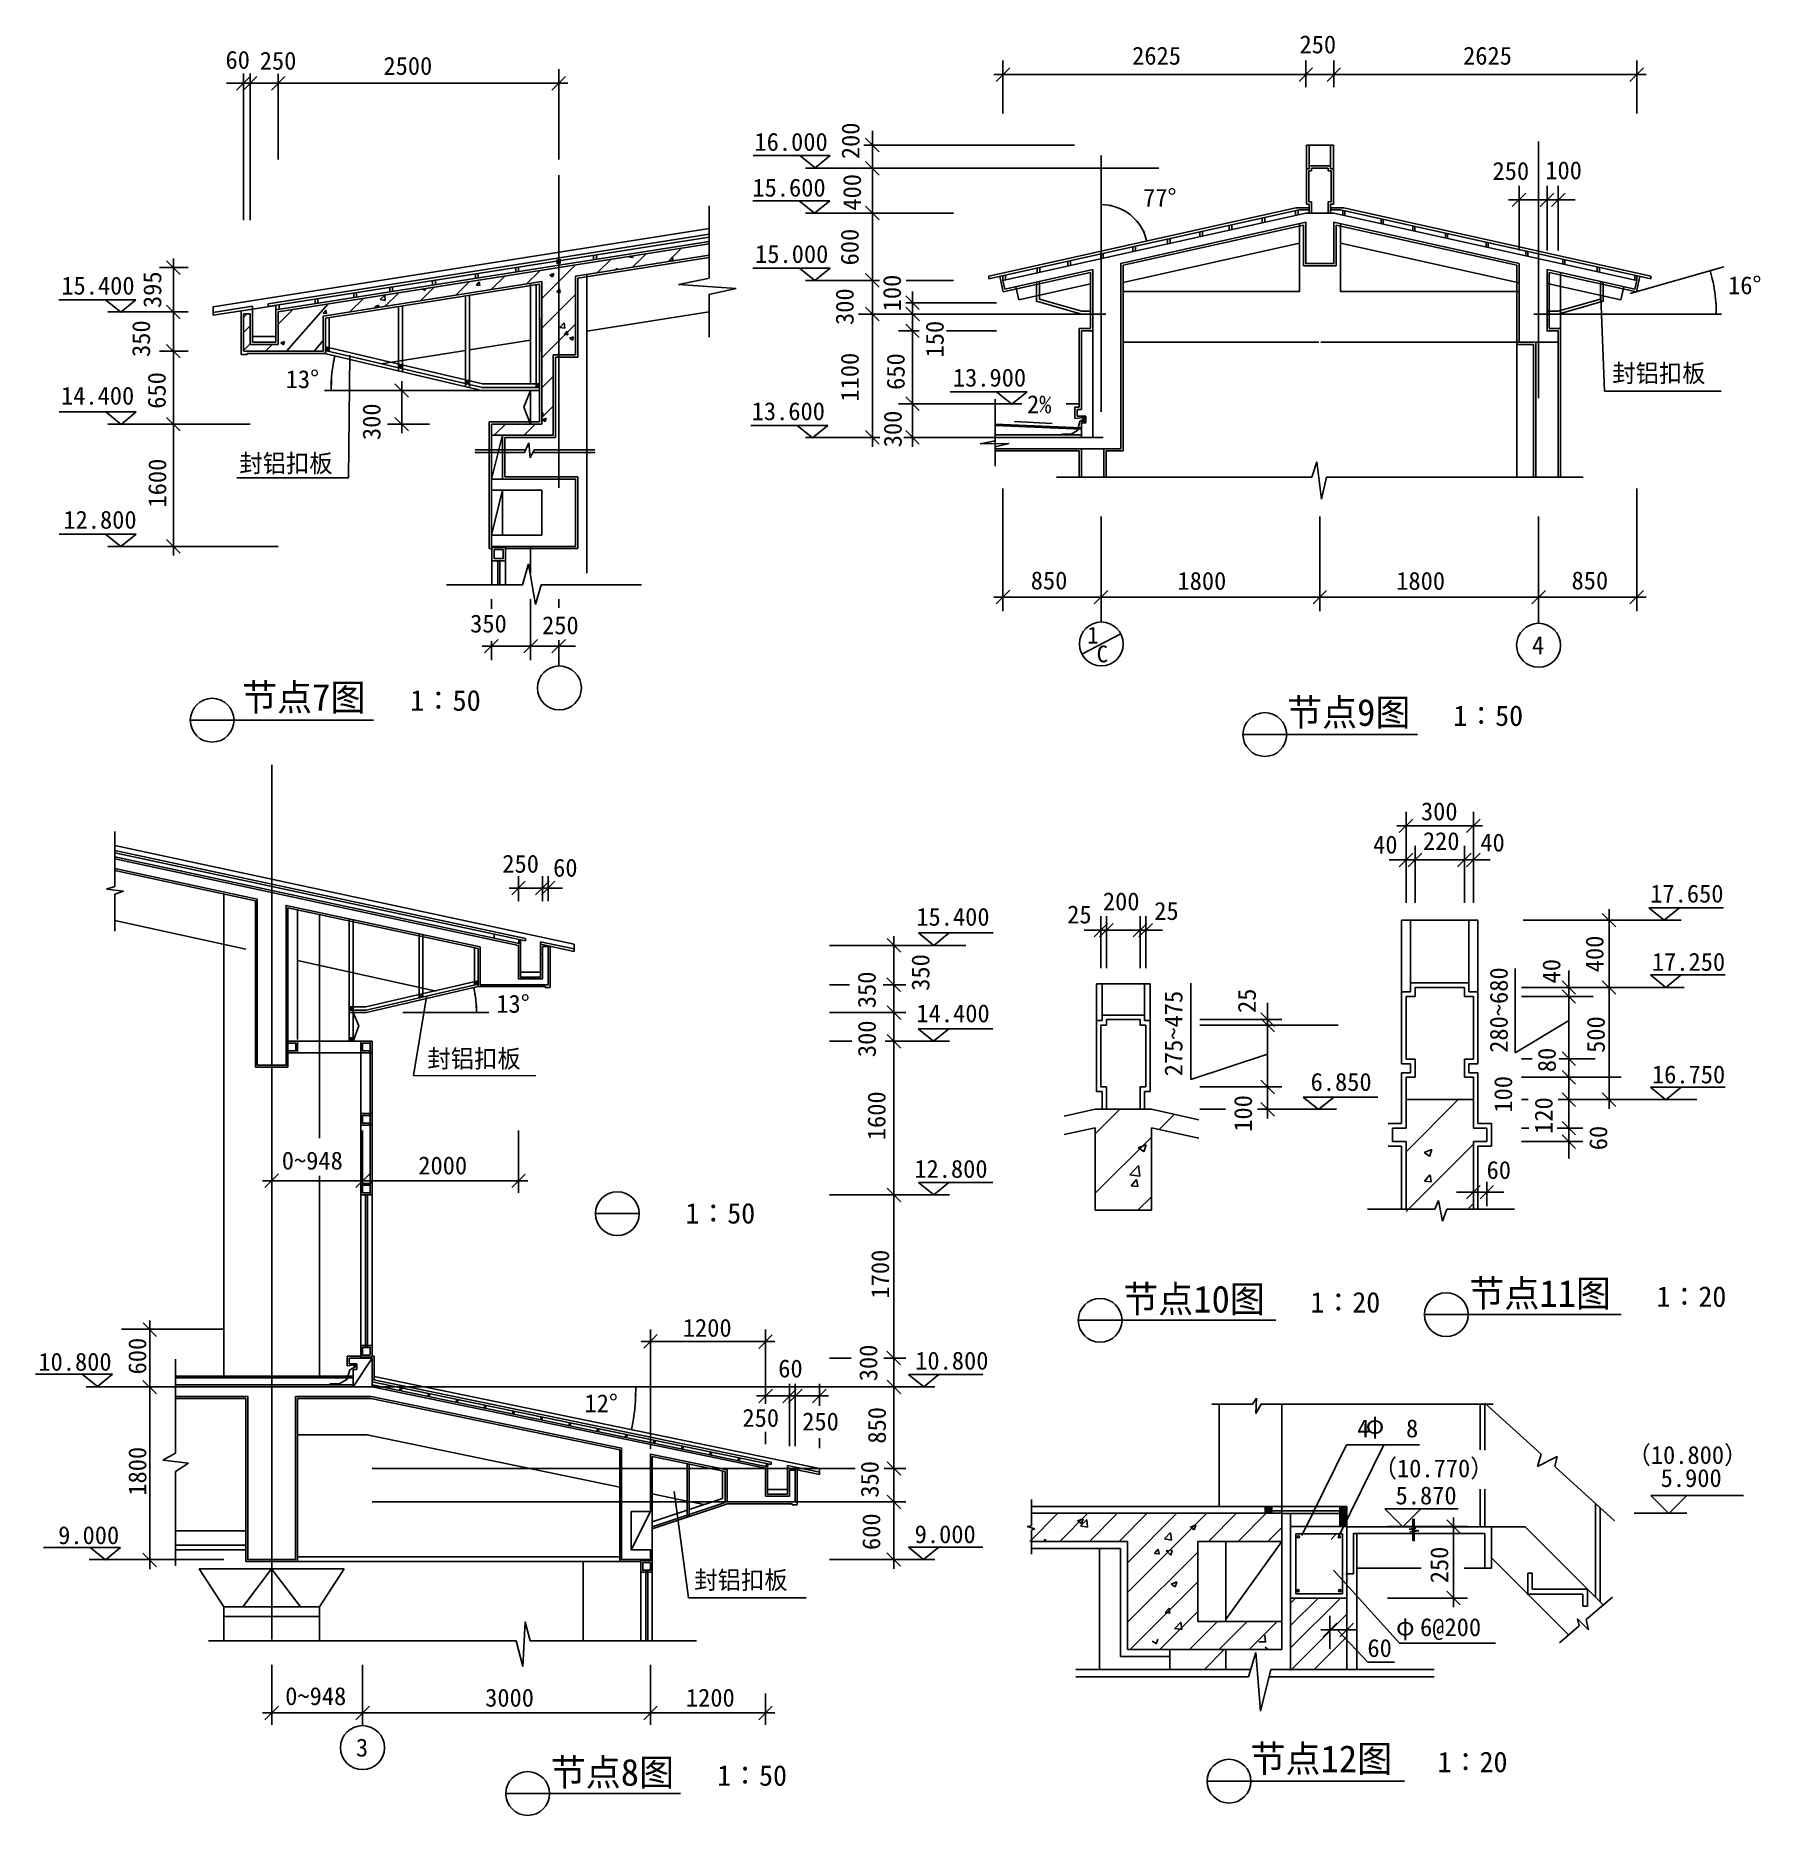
# Model space of a CAD drawing. Header units: metres. Extents: x 5025 to 35775, y -1130 to 30591.
import ezdxf

# ---------------------------------------------------------------- set-up
doc = ezdxf.new("R2010")
doc.units = ezdxf.units.M
for name, color, linetype in [('2', 2, 'Continuous'), ('3', 3, 'Continuous'), ('4', 4, 'Continuous'), ('D', 3, 'Continuous'), ('MC', 4, 'Continuous'), ('PUB_DIM', 3, 'Continuous'), ('Q', 4, 'Continuous')]:
    doc.layers.add(name, color=color, linetype=linetype)

msp = doc.modelspace()

# ---------------------------------------------------------------- texts
for s, height, p in [('250', 320, (27557.26, 30274.69)), ('60', 320, (8410.18, 29999.25)), ('250', 320, (9020.99, 29984.01)), ('2500', 320, (11226.11, 29891.76)), ('2625', 320, (24573.93, 30073.17)), ('2625', 320, (30473.93, 30073.17)), ('16.000', 320, (17840.44, 28538.36)), ('250', 320, (30998.56, 28019.02)), ('100', 320, (31939.15, 28030.79)), ('15.600', 320, (17803.83, 27722.39)), ('77°', 320, (24768.71, 27542.78)), ('15.000', 320, (17851.69, 26539.58)), ('15.400', 320, (5483.43, 25975.87)), ('16°', 320, (35197.8, 25981.69)), ('封铝扣板', 320, (33132.52, 24413.47)), ('13°', 320, (9483.26, 24308.24)), ('13.900', 320, (21377.36, 24335.84)), ('14.400', 320, (5477.42, 24013.54)), ('2%', 320, (22699.68, 23861.09)), ('13.600', 320, (17791.08, 23736.85)), ('封铝扣板', 320, (8657.06, 22808.29)), ('12.800', 320, (5519.54, 21802.77)), ('850', 320, (22766.08, 20721.05)), ('1800', 320, (25381.79, 20713.43)), ('1800', 320, (29281.79, 20713.43)), ('850', 320, (32407.55, 20721.05)), ('350', 320, (12771.89, 19952.3)), ('250', 320, (14053.5, 19921.88)), ('节点7图', 480, (8706.27, 18557.34)), ('1∶50', 370, (11702.32, 18557.74)), ('节点9图', 480, (27336.06, 18288.36)), ('1∶50', 366, (30298.82, 18287.9)), ('300', 320, (29722.49, 16605.73)), ('40', 320, (28869.97, 16013.46)), ('220', 320, (29757.14, 16075.92)), ('40', 320, (30781.63, 16050.54)), ('250', 320, (13345.27, 15671.89)), ('60', 320, (14250.93, 15601.28)), ('200', 320, (24052.05, 15001.36)), ('17.650', 320, (33810.27, 15140.03)), ('15.400', 320, (20726.02, 14726.44)), ('25', 320, (23415.61, 14768.45)), ('25', 320, (24968, 14830.26)), ('17.250', 320, (33839.42, 13923.66)), ('13°', 320, (13237.6, 13176)), ('14.400', 320, (20728.11, 13005.62)), ('封铝扣板', 320, (12009.84, 12197.76)), ('6.850', 320, (27755.25, 11783.52)), ('16.750', 320, (33840.51, 11917.35)), ('0~948', 320, (9413.92, 10381.71)), ('2000  ', 320, (11847.4, 10295.15)), ('12.800', 320, (20690.38, 10234.05)), ('60', 320, (30893.21, 10213.88)), ('1∶50', 366, (16608.78, 9419.17)), ('节点10图', 480, (24415.4, 7833.06)), ('节点11图', 480, (30585.63, 7934.29)), ('1∶20', 366, (33921.93, 7934.69)), ('1∶20', 366, (27752.31, 7833.46)), ('1200', 320, (16563.09, 7401.07)), ('60', 320, (18264.55, 6676.26)), ('12°', 320, (14809.97, 6055.28)), ('250', 320, (17625.83, 5796.12)), ('250', 320, (18691.53, 5731.96)), ('4   8', 320, (28586.33, 5608.32)), ('（10.800）', 320, (33405.15, 5135.08)), ('（10.770）', 320, (28879, 4896.73)), ('5.900', 320, (33996.13, 4723.38)), ('5.870', 320, (29270.22, 4413.46)), ('封铝扣板', 320, (16767.96, 2905.07)), ('6@200', 320, (29706.83, 2065.51)), ('60', 320, (28768.31, 1694.02)), ('0~948', 320, (9475.14, 836.58)), ('3000', 320, (13038.95, 808.7)), ('1200', 320, (16618.35, 808.7)), ('节点12图', 480, (26683.84, -359.32)), ('1∶20', 366, (30020.6, -358.92)), ('节点8图', 480, (14208.65, -600.86)), ('1∶50', 366, (17175.67, -600.46))]:
    msp.add_text(s, height=height).set_placement(p)
for s, p in [('200', (19712.99, 28388.48)), ('400', (19739.62, 27471.55)), ('600', (19697.33, 26495.37)), ('395', (7265.18, 25735.42)), ('300', (19607.88, 25433.36)), ('100', (20452.45, 25676.81)), ('350', (7064.87, 24863.6)), ('150', (21213.65, 24855.1)), ('1100', (19699.06, 24067.91)), ('650', (20517.35, 24276.78)), ('650', (7343.25, 23940.23)), ('300', (11173.18, 23382.27)), ('300', (20465.19, 23253.7)), ('1600 ', (7353.42, 22180.15)), ('400', (32977.42, 13897.82)), ('350 ', (20959.99, 13566.48)), ('280~680', (31269.71, 12461.53)), ('40', (32207.76, 13698.53)), ('350', (20001.92, 13256.88)), ('275~475', (25470.92, 12042.95)), ('25', (26778.5, 13171.49)), ('300', (20004.15, 12385.02)), ('500', (33000.71, 12460.01)), ('80', (32127.27, 12117.34)), ('1600', (20176.65, 10904.37)), ('100', (31347.76, 11395.75)), ('100', (26710.68, 11054.73)), ('120', (32069.67, 11016.82)), ('60', (33043.61, 10725.25)), ('1700', (20240.83, 8082.07)), ('600', (6996.95, 6729.7)), ('300', (20029.89, 6607.99)), ('850', (20183.35, 5495.59)), ('1800', (6998.43, 4568.12)), ('350', (20054.3, 4533.02)), ('600', (20082.96, 3600.57)), ('250', (30208.92, 3007.39))]:
    msp.add_text(s, height=320, rotation=90).set_placement(p)
at = {"layer": 'D'}
for s, height, p in [('1', 300, (23771.62, 19755.92)), ('C', 300, (23940.38, 19420.82)), ('4', 320, (31702.3, 19565.37)), ('10.800', 320, (5073.93, 6795.99)), ('10.800', 320, (20706.36, 6815.9)), ('9.000', 320, (5426.69, 3705.36)), ('9.000', 320, (20696.94, 3722.6)), ('3', 320, (10735.89, -80.27))]:
    msp.add_text(s, height=height, dxfattribs=at).set_placement(p)
at = {"layer": 'Q'}
for p in [(28737.7, 5672.81), (29278.12, 2078.27)]:
    msp.add_text('φ', height=320, dxfattribs=at).set_placement(p)

# ---------------------------------------------------------------- blocks, each defined once
blk = doc.blocks.new('ARROW2')
at = {"layer": 'D', "color": 6}
blk.add_line((1.64, 0), (-1.64, 0), dxfattribs=at)
blk.add_lwpolyline([(-1.22, -1.22), (1.2, 1.2)], dxfattribs=at)
blk = doc.blocks.new('ARROW1')
at = {"layer": 'D'}
blk.add_lwpolyline([(-1.5, 0), (0, 0)], dxfattribs=at)
blk = doc.blocks.new('_INDEX')
blk.add_line((-0.5, 0), (0.5, 0))
blk.add_circle((0, 0), 0.5)
blk = doc.blocks.new('HN10')
for start, end in [(0, 180), (180, 0)]:
    blk.add_arc((0, 0), 688, start, end)

# ---------------------------------------------------------------- linework, layer by layer
for p, q in [((17030.17, 27052.24), (9168.33, 25810.89)), ((17030.17, 27001.62), (9168.33, 25760.27)), ((15612.75, 26644.79), (15623.91, 26658.09)), ((15666.77, 26462.38), (15907.21, 26702.82)), ((15672.69, 26639.28), (15667.94, 26665.04)), ((16296.54, 26561.82), (16536.98, 26802.26)), ((16791.76, 26716.67), (16791.76, 26716.67)), ((13777.47, 26164.07), (14017.91, 26404.51)), ((14050.6, 25906.87), (14647.68, 26503.95)), ((14192.42, 26323.73), (14262.44, 26350.61)), ((14229.34, 26368.27), (14229.34, 26368.27)), ((14242.33, 26289.89), (14262.6, 26350.32)), ((14734.44, 26432.29), (14734.44, 26432.29)), ((14788.66, 26480.13), (14788.66, 26480.13)), ((14850.6, 26333.51), (14850.6, 21011.22)), ((15037, 26362.94), (15277.45, 26603.38)), ((15253.83, 26507.26), (15253.83, 26507.26)), ((15322.48, 26457.57), (15322.48, 26457.57)), ((15354.13, 26413.01), (15384.61, 26444.78)), ((15387.82, 26418.33), (15384.78, 26444.51)), ((15612.75, 26644.8), (15672.52, 26639.57)), ((15645.46, 26569.34), (15645.46, 26569.34)), ((15767.27, 26577.67), (15767.27, 26577.67)), ((15873.42, 26498.56), (15873.42, 26498.56)), ((16179.28, 26546.79), (16179.28, 26546.79)), ((16272.37, 26641.69), (16272.37, 26641.69)), ((16330.01, 26582.04), (16378.22, 26639.5)), ((16330.01, 26582.04), (16389.78, 26576.81)), ((16389.94, 26576.56), (16378.39, 26639.21)), ((16456.61, 26598.66), (16456.61, 26598.66)), ((33451.87, 25994.25), (35120.43, 26470.98)), ((11658.58, 26013.48), (11658.58, 26013.48)), ((11888.17, 25865.76), (12128.61, 26106.2)), ((11925.64, 26074.15), (11964.81, 26047.73)), ((11964.97, 26047.45), (11976.64, 26082.2)), ((12177.97, 26088.45), (12177.97, 26088.45)), ((12517.94, 25965.19), (12758.38, 26205.64)), ((12596.48, 26042.37), (12596.48, 26042.37)), ((12691.41, 26158.86), (12691.41, 26158.86)), ((12777.39, 26173.81), (12777.39, 26173.81)), ((12846.82, 26075.33), (12846.82, 26075.33)), ((12882.46, 26143.61), (12930.67, 26201.06)), ((12882.46, 26143.61), (12942.23, 26138.38)), ((12942.4, 26138.09), (12930.84, 26200.78)), ((13147.7, 26064.63), (13388.15, 26305.07)), ((13196.51, 26222.88), (13196.51, 26222.88)), ((13225.55, 26125.19), (13225.55, 26125.19)), ((13311.21, 26151.25), (13311.21, 26151.25)), ((13715.9, 26297.86), (13715.9, 26297.86)), ((13850.63, 26175.62), (13850.63, 24387.57)), ((13857.1, 26208.33), (13857.1, 26208.33)), ((14107.44, 26241.29), (14107.44, 26241.29)), ((14123.86, 26198.24), (14123.86, 26198.24)), ((14192.42, 26323.73), (14242.16, 26290.18)), ((14217.18, 26035.37), (14217.18, 26035.37)), ((14316.98, 26018.11), (14365.19, 26075.56)), ((14316.98, 26018.11), (14376.75, 26012.88)), ((14376.92, 26012.59), (14365.36, 26075.27)), ((14378.86, 26106.14), (14378.86, 26106.14)), ((14486.18, 26291.15), (14486.18, 26291.15)), ((20659.27, 25928.32), (20659.27, 26028.32)), ((8890.6, 25767.04), (8190.6, 25656.51)), ((8890.6, 25716.42), (8190.6, 25605.89)), ((9168.33, 25760.27), (9168.33, 25810.89)), ((9350.6, 25449.51), (9609.54, 25708.45)), ((9498.86, 24967.62), (10239.31, 25807.89)), ((10075.24, 25710.44), (10075.24, 25710.44)), ((10152.17, 25642.43), (10200.38, 25699.88)), ((10212.11, 25636.91), (10200.55, 25699.59)), ((10325.58, 25743.4), (10325.58, 25743.4)), ((10447.37, 25753.03), (10447.37, 25753.03)), ((10628.64, 25666.88), (10869.08, 25907.33)), ((10704.31, 25793.26), (10704.31, 25793.26)), ((10981.19, 25730.48), (10981.19, 25730.48)), ((11074.84, 25758.75), (11144.86, 25785.63)), ((11074.84, 25758.75), (11100.57, 25741.4)), ((11131.94, 25746.35), (11145.03, 25785.35)), ((11153.48, 25949.46), (11153.48, 25949.46)), ((11170.34, 25886.04), (11248.2, 25967.19)), ((11170.34, 25886.04), (11259.27, 25872.25)), ((11259.44, 25871.99), (11248.39, 25966.96)), ((11258.4, 25766.32), (11498.84, 26006.76)), ((11335.86, 25876.4), (11335.86, 25876.4)), ((11586.2, 25909.36), (11586.2, 25909.36)), ((11964.93, 25959.22), (11964.93, 25959.22)), ((14050.6, 25376.54), (14650.6, 25976.54)), ((14205.02, 25702.48), (14205.02, 25702.48)), ((14223.11, 25896.74), (14223.11, 25896.74)), ((22153.06, 25828.32), (20538.17, 25828.32)), ((20659.27, 25628.32), (20659.27, 25828.32)), ((8190.6, 25656.51), (8190.6, 25605.89)), ((8724.98, 25293.53), (8844.4, 25412.95)), ((8729.1, 25565.37), (8794.37, 25630.64)), ((9443.69, 25627.29), (9443.69, 25627.29)), ((9458.37, 25397.4), (9458.37, 25397.4)), ((9590.57, 25663.82), (9590.57, 25663.82)), ((9603.39, 25407.16), (9603.39, 25407.16)), ((10041.56, 25497.51), (10041.56, 25497.51)), ((10108.49, 25471.18), (10108.49, 25471.18)), ((10124.39, 25641.26), (10124.39, 25641.26)), ((10152.17, 25642.43), (10211.94, 25637.2)), ((14050.6, 24846.21), (14650.6, 25446.21)), ((14082.58, 25601.58), (14082.58, 25601.58)), ((14184.12, 25595.15), (14184.12, 25595.15)), ((14322.19, 25382.01), (14322.19, 25382.01)), ((14372.06, 25389.49), (14449.95, 25470.66)), ((14372.06, 25389.49), (14461, 25375.69)), ((14394.97, 25460.82), (14394.97, 25460.82)), ((14461.16, 25375.43), (14450.12, 25470.4)), ((14591.59, 25585.47), (14591.59, 25585.47)), ((17030.17, 25665.26), (14850.6, 25321.12)), ((22012.13, 25628.32), (19692.58, 25628.32)), ((19942.58, 23528.32), (19942.58, 25528.32)), ((22153.06, 25628.32), (20409.27, 25628.32)), ((22153.06, 25628.32), (20409.27, 25628.32)), ((20659.27, 25528.32), (20659.27, 25428.32)), ((20659.27, 25428.32), (20659.27, 25528.32)), ((8733.23, 24976.38), (8852.65, 25095.8)), ((9120.65, 24964.03), (9240.07, 25083.45)), ((9394.4, 25113.69), (9464.42, 25140.57)), ((9394.4, 25113.69), (9444.14, 25080.14)), ((9444.31, 25079.86), (9464.58, 25140.29)), ((9591.23, 25074.26), (9591.23, 25074.26)), ((9714.59, 25267.28), (9714.59, 25267.28)), ((9812.17, 25316.03), (9812.17, 25316.03)), ((10062.51, 25348.99), (10062.51, 25348.99)), ((10096.33, 25138.28), (10096.33, 25138.28)), ((13850.63, 25163.23), (12761.71, 24991.3)), ((14192.86, 25369.59), (14192.86, 25369.59)), ((14328.52, 25191.06), (14328.52, 25191.06)), ((14455.73, 25265.91), (14503.94, 25323.37)), ((14455.73, 25265.92), (14515.51, 25260.69)), ((14515.67, 25260.4), (14504.11, 25323.08)), ((14519, 25064.28), (14519, 25064.28)), ((14546.01, 25195.96), (14616.03, 25222.84)), ((14546.01, 25195.96), (14595.75, 25162.41)), ((14578.86, 25224.02), (14578.86, 25224.02)), ((14595.92, 25162.12), (14616.19, 25222.55)), ((20777.46, 25328.32), (20409.27, 25328.32)), ((20762.17, 25328.32), (20409.27, 25328.32)), ((20659.27, 24128.32), (20659.27, 25228.32)), ((22153.06, 25328.32), (21266.82, 25328.32)), ((22153.06, 25328.32), (21358.58, 25328.32)), ((10175.86, 24927.31), (12982.95, 24267.57)), ((10185.37, 24976.4), (12987.75, 24317.57)), ((12691.71, 24980.24), (11182.58, 24741.96)), ((14065.45, 24796.65), (14065.45, 24796.65)), ((14120.92, 24931.95), (14120.92, 24931.95)), ((14180.7, 25036.69), (14180.7, 25036.69)), ((14636.65, 24901.93), (14650.6, 24915.88)), ((14050.6, 24315.88), (14250.6, 24515.88)), ((14052.72, 24435.2), (14052.72, 24435.2)), ((14168.54, 24703.8), (14168.54, 24703.8)), ((14010.6, 24267.57), (12982.95, 24267.57)), ((14010.6, 24317.57), (12987.75, 24317.57)), ((13850.63, 24267.57), (13850.63, 23667.57)), ((14079.63, 24335.29), (14079.63, 24335.29)), ((14156.38, 24370.91), (14156.38, 24370.91)), ((22130.01, 23370.21), (22130.01, 24110.04)), ((14050.6, 23785.55), (14250.6, 23985.55)), ((14050.6, 23865.55), (14064.19, 23881.74)), ((14050.6, 23821.25), (14075.75, 23819.05)), ((14075.91, 23818.76), (14064.35, 23881.45)), ((14125.31, 24044.98), (14125.31, 24044.98)), ((14144.22, 24038.01), (14144.22, 24038.01)), ((14168.38, 24090.64), (14168.38, 24090.64)), ((22153.06, 24028.32), (20409.27, 24028.32)), ((22153.06, 24028.32), (20409.27, 24028.32)), ((20659.27, 23528.32), (20659.27, 23928.32)), ((22607.39, 24028.32), (22130.01, 24028.32)), ((23631.11, 24028.32), (23399.65, 24028.32)), ((23701.5, 23808.32), (23701.5, 23751.44)), ((13202.29, 23467.57), (13402.29, 23667.57)), ((13276.24, 23613.41), (13276.24, 23613.41)), ((13396.75, 23556.54), (13396.75, 23556.54)), ((13526.58, 23646.37), (13526.58, 23646.37)), ((13534.78, 23565.56), (13534.78, 23565.56)), ((13618.62, 23634.71), (13618.62, 23634.71)), ((13732.62, 23467.57), (13932.62, 23667.57)), ((13930.57, 23533.98), (13930.57, 23533.98)), ((14059.38, 23745.66), (14129.4, 23772.54)), ((14059.38, 23745.66), (14109.12, 23712.11)), ((14109.29, 23711.82), (14129.56, 23772.25)), ((14117.97, 23665.66), (14117.97, 23665.66)), ((14132.06, 23705.12), (14132.06, 23705.12)), ((22130.01, 23664.66), (23671.11, 23600.4)), ((22130.01, 23641.02), (23671.11, 23576.75)), ((23671.11, 23477.33), (22130.01, 23477.33)), ((22475.97, 23711.41), (23145.41, 23677.97)), ((20073.64, 23428.32), (19692.58, 23428.32)), ((22012.13, 23428.32), (20502.24, 23428.32)), ((22153.06, 23428.32), (20509.89, 23428.32)), ((22130.01, 23370.21), (21862.75, 23314.82)), ((21862.75, 23314.82), (22379.27, 23320.62)), ((22379.27, 23320.62), (22130.01, 23262.02)), ((22130.01, 22916.7), (22130.01, 23262.02)), ((23871.11, 23428.32), (24060.07, 23428.32)), ((14248.06, 23086.65), (14248.06, 23086.65)), ((22271.11, 22520.36), (22271.11, 20332.9)), ((33571.11, 22520.36), (33571.11, 20332.9)), ((13850.6, 21487.8), (13850.6, 21011.22)), ((22371.11, 20582.9), (24021.11, 20582.9)), ((33471.11, 20582.9), (31821.11, 20582.9)), ((8562.74, 18389.75), (11051.22, 18389.75)), ((27329.48, 18134.48), (29661.78, 18134.48)), ((13757.44, 14499.12), (6437.46, 16067.88)), ((13757.44, 14455.39), (6437.46, 16024.15)), ((8378.42, 6696.93), (8378.43, 15293.33)), ((9695.07, 12700.72), (9695.07, 15010.83)), ((10088.9, 10943.47), (10088.91, 14926.49)), ((6437.46, 14819.63), (8771.4, 14307.59)), ((13757.44, 14499.12), (13757.44, 14455.39)), ((14626.21, 14312.93), (14027.55, 14441.23)), ((14626.21, 14269.2), (14027.55, 14397.5)), ((14626.21, 14314.34), (14626.21, 14270.61)), ((9695.07, 14104.95), (12164.27, 13563.24)), ((31400.87, 13962.53), (31400.87, 12462.54)), ((12915.73, 13685.05), (10919.78, 13222.41)), ((12915.73, 13641.03), (10924.93, 13179.65)), ((25620.49, 13704.72), (25620.49, 11983.67)), ((10613.66, 13222.41), (10919.78, 13222.41)), ((10613.66, 13179.65), (10924.93, 13179.65)), ((10683.56, 13179.65), (10683.56, 12666.51)), ((31400.87, 12462.54), (32339.18, 13025.08)), ((11025.72, 12666.51), (9490.23, 12666.51)), ((9695.07, 12461.25), (10820.46, 12461.25)), ((10820.46, 12461.25), (10820.46, 10135)), ((10991.51, 12666.51), (10991.51, 9929.74)), ((11025.72, 12666.51), (11025.72, 9929.74)), ((25620.49, 11983.67), (26988.46, 12439.24)), ((30658.04, 11907.29), (30658.04, 11119.46)), ((23916.73, 11018.65), (24352.85, 11454.77)), ((24313.92, 11383.84), (24313.92, 11383.84)), ((25054.98, 11096.24), (25323.19, 11364.44)), ((29497.32, 11213.35), (29497.32, 11213.35)), ((30536.09, 11363.3), (30536.09, 11363.3)), ((9233.66, 11078.84), (9233.66, 9967.25)), ((10854.6, 11078.84), (10854.6, 9967.25)), ((10854.6, 11078.84), (10854.6, 9967.25)), ((13634.14, 11078.84), (13634.14, 9967.25)), ((23916.73, 9957.99), (24916.73, 10957.99)), ((24421.91, 10865.32), (24421.91, 10865.32)), ((24684.19, 10767.53), (24824.23, 10821.28)), ((24783.94, 10699.98), (24824.49, 10820.84)), ((24881.45, 10958.93), (24881.45, 10958.93)), ((25685.01, 11031.61), (25685.01, 11031.61)), ((25891.66, 11086.96), (25891.66, 11086.96)), ((29820.89, 10979.38), (29820.89, 10979.38)), ((30045.18, 10987.75), (30045.18, 10987.75)), ((30578.35, 11079.11), (30578.35, 11079.11)), ((24510.5, 10622.87), (24510.5, 10622.87)), ((24684.19, 10767.53), (24783.67, 10700.43)), ((29473, 10547.56), (29473, 10547.56)), ((29777.82, 10684.24), (29917.86, 10737.99)), ((29777.82, 10684.24), (29877.31, 10617.13)), ((29877.6, 10616.55), (29918.15, 10737.4)), ((30404.87, 10582.34), (30404.87, 10582.34)), ((30466.87, 10719.1), (30466.87, 10719.1)), ((30511.77, 10697.51), (30511.77, 10697.51)), ((9319.18, 10181.06), (10769.08, 10181.06)), ((10088.9, 10265.04), (10088.9, 10269.46)), ((10088.9, 6696.93), (10088.9, 10265.04)), ((10940.13, 10181.06), (13548.61, 10181.06)), ((24231.34, 10190.51), (24231.34, 10190.51)), ((24532.24, 10288.97), (24688.01, 10451.32)), ((24532.24, 10288.97), (24710.11, 10261.38)), ((24555.22, 10090.32), (24651.64, 10205.22)), ((24675.03, 10079.41), (24651.91, 10204.77)), ((24710.38, 10260.97), (24688.28, 10450.91)), ((24857.13, 10293.14), (24857.13, 10293.14)), ((29787.57, 10171.7), (29883.99, 10286.61)), ((29787.57, 10171.7), (29907.11, 10161.24)), ((29907.4, 10160.65), (29884.28, 10286.01)), ((30052.21, 10290.28), (30052.21, 10290.28)), ((24555.22, 10090.32), (24674.77, 10079.86)), ((24674.17, 9654.77), (24916.73, 9897.33)), ((29647.27, 9971.13), (29647.27, 9971.13)), ((29717.73, 9943), (29717.73, 9943)), ((24710.57, 9751.37), (24710.57, 9751.37)), ((30556.15, 9673.63), (30658.04, 9775.53)), ((24393.57, 7694.41), (27132.95, 7694.41)), ((30563.8, 7795.64), (33292.31, 7795.64)), ((10707.14, 6858.69), (10707.14, 6919.29)), ((11025.72, 6639.78), (18139.92, 5167.72)), ((11025.72, 6596.11), (18139.92, 5124.05)), ((18139.92, 5124.05), (18139.92, 5167.72)), ((23181.18, 4131.69), (23181.18, 4131.69)), ((23181.18, 4131.69), (23181.18, 4131.69)), ((23599.86, 4121.03), (23697.89, 4158.66)), ((23654.42, 4029.17), (23763.46, 4142.82)), ((23669.89, 4072.27), (23698.28, 4156.88)), ((23779.31, 4008.32), (23763.85, 4141.28)), ((25440.67, 4220.44), (25440.67, 4220.44)), ((7518.06, 3943.06), (8771.38, 3943.06)), ((23248.87, 3934.31), (23248.87, 3934.31)), ((23248.87, 3934.31), (23248.87, 3934.31)), ((23287.57, 3927.27), (23287.57, 3927.27)), ((23599.86, 4121.03), (23669.5, 4074.06)), ((23599.86, 4121.03), (23669.5, 4074.06)), ((23654.42, 4029.17), (23778.93, 4009.86)), ((23994.72, 4016.9), (23994.72, 4016.9)), ((23996.22, 3902.73), (23996.22, 3902.73)), ((23996.22, 3902.73), (23996.22, 3902.73)), ((24721.86, 4121.87), (24721.86, 4121.87)), ((24743.58, 3871.15), (24743.58, 3871.15)), ((25148.56, 3797.45), (25257.6, 3911.09)), ((25273.45, 3776.6), (25257.98, 3909.55)), ((25490.93, 3839.58), (25490.93, 3839.58)), ((25611.84, 4008.91), (25709.87, 4046.54)), ((25611.84, 4008.91), (25681.48, 3961.94)), ((25681.87, 3960.15), (25710.26, 4044.75)), ((26130.8, 3844.02), (26130.8, 3844.02)), ((26130.8, 3844.02), (26130.8, 3844.02)), ((26238.28, 3808), (26238.28, 3808)), ((26389.22, 3856.95), (26389.22, 3856.95)), ((7518.06, 3686.48), (8771.38, 3686.48)), ((7518.06, 3600.96), (8771.38, 3600.96)), ((22796.71, 3777.83), (22796.71, 3777.83)), ((22796.71, 3777.83), (22796.71, 3777.83)), ((22996.23, 3754.82), (23028.86, 3793.71)), ((23036.09, 3754.82), (23029.25, 3791.92)), ((23544.06, 3746.25), (23544.06, 3746.25)), ((23992.92, 1473.57), (23992.92, 3629.82)), ((24291.41, 3714.68), (24291.41, 3714.68)), ((24704.84, 3655.82), (24704.84, 3655.82)), ((24756.3, 3576.66), (24756.3, 3576.66)), ((24969.69, 3537.57), (25037.18, 3618)), ((24969.69, 3537.57), (25053.37, 3530.25)), ((25053.77, 3528.45), (25037.58, 3616.21)), ((25038.76, 3683.1), (25038.76, 3683.1)), ((25148.56, 3797.45), (25273.07, 3778.14)), ((25260.69, 3508.61), (25289.08, 3593.21)), ((25423.65, 3754.39), (25423.65, 3754.39)), ((25572.76, 3716.81), (25572.76, 3716.81)), ((7939.59, 3267.23), (10526.83, 3267.23)), ((7939.59, 3267.23), (8377.97, 2589.01)), ((15438.24, 3481.23), (9695.03, 3481.23)), ((15438.24, 3395.7), (9695.03, 3395.7)), ((10526.83, 3267.23), (10088.45, 2589.01)), ((14788.26, 3395.7), (14788.26, 1983.61)), ((23939.84, 3436.51), (23939.84, 3436.51)), ((24687.82, 3189.76), (24687.82, 3189.76)), ((25091.76, 3269.26), (25091.76, 3269.26)), ((25235.75, 3276.03), (25235.75, 3276.03)), ((25406.63, 3288.34), (25406.63, 3288.34)), ((25586.23, 3322.17), (25586.23, 3322.17)), ((24465.04, 3159.52), (24465.04, 3159.52)), ((25212.39, 3127.94), (25212.39, 3127.94)), ((25271.2, 2993.7), (25369.23, 3031.33)), ((25341.23, 2944.94), (25369.62, 3029.54)), ((10088.45, 2589.01), (8377.97, 2589.01)), ((8377.97, 2589.01), (8377.97, 1983.61)), ((10088.45, 2589.01), (10088.45, 1983.61)), ((24670.79, 2723.71), (24670.79, 2723.71)), ((24809.97, 2639.18), (24809.97, 2639.18)), ((24867.46, 2723.85), (24867.46, 2723.85)), ((25163.94, 2484.5), (25231.44, 2564.93)), ((25217.93, 2769.99), (25217.93, 2769.99)), ((25248.02, 2475.38), (25231.83, 2563.14)), ((25389.6, 2822.29), (25389.6, 2822.29)), ((25626.43, 2779.33), (25626.43, 2779.33)), ((10088.45, 2417.97), (8377.97, 2417.97)), ((23993.51, 2499.03), (23993.51, 2499.03)), ((24653.77, 2257.66), (24653.77, 2257.66)), ((24939.77, 2412.55), (24939.77, 2412.55)), ((25163.94, 2484.5), (25247.62, 2477.18)), ((25234.95, 2224.5), (25234.95, 2224.5)), ((25334.17, 2201.95), (25443.21, 2315.6)), ((25372.58, 2356.24), (25372.58, 2356.24)), ((25379.86, 2287.62), (25379.86, 2287.62)), ((25459.06, 2181.1), (25443.59, 2314.06)), ((24499.16, 2171.68), (24499.16, 2171.68)), ((24849.63, 2217.82), (24849.63, 2217.82)), ((24930.56, 1978.49), (25000.2, 1931.52)), ((25000.59, 1929.73), (25028.98, 2014.33)), ((25568.63, 1944), (25568.63, 1944)), ((25982.3, 2192.92), (25982.3, 2192.92)), ((26385.09, 2084.14), (26385.09, 2084.14)), ((26953.2, 1949.38), (26937.73, 2082.33)), ((28774, 1603.58), (28248.45, 2157.81)), ((26942.54, 1866.37), (27001.38, 1826.68)), ((29250.88, 1603.58), (28774, 1603.58)), ((26691.64, -519.49), (29427.57, -519.49)), ((14186.82, -739.51), (16522.96, -739.51))]:
    msp.add_line(p, q)
msp.add_lwpolyline([(22130.01, 23477.33), (22130.01, 23641.02), (23671.11, 23576.75), (23671.11, 23477.33), (22130.01, 23477.33)])
for points in [[(13400.98, 21469.52), (13160.98, 21469.52), (13160.98, 21229.52), (13400.98, 21229.52)], [(13360.98, 21429.52), (13200.98, 21429.52), (13200.98, 21269.52), (13360.98, 21269.52)], [(9695.49, 12666.51), (9490.23, 12666.51), (9490.23, 12461.25), (9695.49, 12461.25)], [(9661.28, 12632.3), (9524.44, 12632.3), (9524.44, 12495.46), (9661.28, 12495.46)], [(11025.72, 12666.51), (10820.46, 12666.51), (10820.46, 12461.25), (11025.72, 12461.25)], [(10991.51, 12632.3), (10854.67, 12632.3), (10854.67, 12495.46), (10991.51, 12495.46)], [(11025.72, 11378.65), (10820.46, 11378.65), (10820.46, 11173.39), (11025.72, 11173.39)], [(10991.51, 11344.44), (10854.67, 11344.44), (10854.67, 11207.6), (10991.51, 11207.6)], [(11025.72, 10135), (10820.46, 10135), (10820.46, 9929.74), (11025.72, 9929.74)], [(10991.51, 10100.79), (10854.67, 10100.79), (10854.67, 9963.95), (10991.51, 9963.95)]]:
    msp.add_lwpolyline(points, close=True)
msp.add_arc((32171.11, 25628.32), 2817.35, 3.05, 12.89)
for points in [[(23701.5, 23808.32), (23751.11, 23808.32), (23701.5, 23751.44), (23751.11, 23782.63)], [(10707.14, 6919.29), (10752.04, 6919.29), (10707.14, 6858.69), (10752.04, 6885.08)]]:
    msp.add_solid(points)
at = {"layer": '2'}
for p, q in [((27721.11, 27628.32), (27721.11, 28178.32)), ((27721.11, 28178.32), (27771.11, 28178.32)), ((27771.11, 28178.32), (27771.11, 28228.32)), ((27771.11, 28228.32), (28071.11, 28228.32)), ((28071.11, 28228.32), (28071.11, 28178.32)), ((28071.11, 28178.32), (28121.11, 28178.32)), ((28121.11, 28178.32), (28121.11, 27628.32)), ((27771.11, 27628.32), (27721.11, 27628.32)), ((27771.11, 27428.32), (27771.11, 27628.32)), ((28121.11, 27628.32), (28071.11, 27628.32)), ((28071.11, 27628.32), (28071.11, 27428.32)), ((28071.11, 27428.32), (27771.11, 27428.32)), ((17030.17, 26880.13), (9350.6, 25667.57)), ((14650.6, 26301.93), (17030.17, 26677.65)), ((10150.6, 25591.4), (14050.6, 26207.19)), ((14050.6, 26207.19), (14050.6, 23667.57)), ((14650.6, 24901.93), (14650.6, 26301.93)), ((8730.6, 25630.64), (8730.6, 24968.26)), ((8730.6, 25630.64), (8850.6, 25630.64)), ((8850.6, 25630.64), (8850.6, 25087.57)), ((9350.6, 25667.57), (9350.6, 25087.57)), ((10150.6, 24967.07), (10150.6, 25591.4)), ((9350.6, 25087.57), (8850.6, 25087.57)), ((23671.11, 23928.32), (23671.11, 25328.32)), ((23871.11, 25328.32), (23671.11, 25328.32)), ((31771.11, 25128.32), (31771.11, 22718.55)), ((31771.11, 25128.32), (31771.11, 25128.32)), ((32171.11, 25328.32), (32171.11, 22718.55)), ((8730.6, 24968.26), (10150.6, 24967.07)), ((14250.6, 23467.57), (14250.6, 24901.93)), ((14250.6, 24901.93), (14650.6, 24901.93)), ((23591.11, 23808.32), (23591.11, 23928.32)), ((23591.11, 23928.32), (23671.11, 23928.32)), ((23591.11, 23808.32), (23751.11, 23808.32)), ((23751.11, 23688.32), (23751.11, 23808.32)), ((13150.6, 21687.8), (13150.6, 23667.57)), ((13150.6, 23667.57), (13150.6, 23467.57)), ((14050.6, 23667.57), (13150.6, 23667.57)), ((23671.11, 23688.32), (23751.11, 23688.32)), ((23671.11, 23428.32), (23671.11, 23688.32)), ((13150.6, 23467.57), (14250.6, 23467.57)), ((13350.6, 22687.8), (13350.6, 23467.57)), ((23671.11, 23228.32), (23671.11, 22718.55)), ((24071.11, 23228.32), (24071.11, 22718.55)), ((24071.11, 23228.32), (24071.11, 23228.32)), ((13350.6, 21687.8), (13350.6, 22487.8)), ((29458.04, 13466.44), (29458.04, 12346.78)), ((29618.04, 13466.44), (29458.04, 13466.44)), ((29618.04, 13626.44), (29618.04, 13466.44)), ((30498.04, 13626.44), (29618.04, 13626.44)), ((30498.04, 13466.44), (30498.04, 13626.44)), ((30658.04, 13466.44), (30498.04, 13466.44)), ((30658.04, 12346.78), (30658.04, 13466.44)), ((24116.73, 12954.77), (24116.73, 13054.77)), ((24116.73, 13054.77), (24716.73, 13054.77)), ((24716.73, 13054.77), (24716.73, 12954.77)), ((24016.73, 11854.77), (24016.73, 12954.77)), ((24016.73, 12954.77), (24116.73, 12954.77)), ((24716.73, 12954.77), (24816.73, 12954.77)), ((24816.73, 12954.77), (24816.73, 11854.77)), ((29458.04, 12346.78), (29618.04, 12346.78)), ((29618.04, 12346.78), (29618.04, 12026.78)), ((30498.04, 12346.78), (30658.04, 12346.78)), ((30498.04, 12026.78), (30498.04, 12346.78)), ((24116.73, 11854.77), (24016.73, 11854.77)), ((24116.73, 11454.77), (24116.73, 11854.77)), ((24816.73, 11854.77), (24716.73, 11854.77)), ((24716.73, 11854.77), (24716.73, 11454.77)), ((29458.04, 12026.78), (29458.04, 11626.78)), ((29618.04, 12026.78), (29458.04, 12026.78)), ((30658.04, 12026.78), (30498.04, 12026.78)), ((30658.04, 11626.78), (30658.04, 12026.78)), ((23916.73, 11454.77), (23364.15, 11331.97)), ((24916.73, 11454.77), (23916.73, 11454.77)), ((24716.73, 11454.77), (24116.73, 11454.77)), ((25761.03, 11267.14), (24916.73, 11454.77)), ((29458.04, 11626.78), (30658.04, 11626.78)), ((29458.04, 11626.78), (29458.04, 11119.46)), ((30658.04, 11626.78), (29458.04, 11626.78)), ((30658.04, 11119.46), (30658.04, 11626.78)), ((23364.15, 11004.16), (23916.73, 11126.96)), ((23916.73, 11126.96), (23916.73, 9654.77)), ((24916.73, 9654.77), (24916.73, 11126.96)), ((24916.73, 11126.96), (25761.03, 10939.34)), ((29458.04, 11119.46), (29217.73, 11119.46)), ((29217.99, 10879.46), (29217.99, 11119.46)), ((30658.04, 11119.46), (30898.3, 11119.46)), ((30898.04, 10879.46), (30898.04, 11119.46)), ((29217.99, 10879.46), (29458.04, 10879.46)), ((29458.04, 10879.46), (29458.04, 9673.63)), ((30898.04, 10879.46), (30658.04, 10879.46)), ((30658.04, 9673.63), (30658.04, 10879.46)), ((23916.73, 9654.77), (24916.73, 9654.77)), ((10615.2, 6919.29), (10615.2, 7021.92)), ((10615.2, 7021.92), (11025.72, 7021.92)), ((11025.72, 6508.78), (11025.72, 7021.92)), ((10615.2, 6919.29), (10752.04, 6919.29)), ((10683.62, 6816.66), (10752.04, 6816.66)), ((10683.62, 6508.78), (10683.62, 6816.66)), ((10752.04, 6816.66), (10752.04, 6919.29)), ((27242.92, 4254.82), (22779.53, 4254.82)), ((25230.74, 4254.82), (25730.74, 4254.82)), ((27242.92, 3754.82), (27242.92, 4254.82)), ((28399.19, 4017.3), (27399.19, 4017.3)), ((27399.19, 1473.57), (27399.19, 4017.3)), ((28399.19, 1473.57), (28399.19, 4017.3)), ((22779.53, 3754.82), (24492.92, 3754.82)), ((24492.92, 3754.82), (22779.53, 3754.82)), ((24492.92, 3754.82), (24492.92, 1826.68)), ((25742.92, 3754.82), (25742.92, 2326.68)), ((25742.92, 3754.82), (27242.92, 3754.82)), ((26242.92, 2326.84), (26242.92, 3754.82)), ((27242.92, 3754.82), (27242.92, 2326.68)), ((28399.19, 2744.38), (27399.19, 2744.38)), ((27242.92, 2326.68), (25742.92, 2326.68)), ((27242.92, 2326.68), (27242.92, 1826.68)), ((27242.92, 1826.68), (24492.92, 1826.68)), ((25242.92, 1473.57), (25242.92, 1826.68)), ((26242.92, 1473.57), (26242.92, 1826.68))]:
    msp.add_line(p, q, dxfattribs=at)
for points in [[(31471.11, 26531.08), (31471.11, 25128.32), (32171.11, 25128.32), (32171.11, 25328.32), (31971.11, 25328.32), (31971.11, 26419.97), (33536.3, 26072.15), (33571.11, 26228.32), (28171.11, 27428.32), (27671.11, 27428.32), (22271.11, 26228.32), (22305.92, 26072.15), (23871.11, 26419.97), (23871.11, 23428.32), (22130.01, 23428.32), (22130.01, 23228.32), (24371.11, 23228.32), (24371.11, 26531.08), (27671.11, 27264.41), (27671.11, 26528.32), (28171.11, 26528.32), (28171.11, 27264.41)], [(13150.6, 21687.8), (13150.6, 21487.8), (14650.6, 21487.8), (14650.6, 22687.8), (13150.6, 22687.8), (13150.6, 22487.8), (14050.6, 22487.8), (14050.6, 21687.8)], [(14061.76, 14355.65), (14061.76, 13778.32), (13634.14, 13778.32), (13634.14, 14376.99), (6437.46, 15919.13), (6437.46, 15744.2), (8977.09, 15200), (8977.09, 12241.08), (9490.23, 12241.08), (9490.23, 15090.04), (12949.94, 14348.67), (12949.94, 13675.27), (14164.38, 13675.27), (14164.38, 14355.65)]]:
    msp.add_lwpolyline(points, close=True, dxfattribs=at)
for points in [[(23319.65, 23489.97), (23487.58, 23489.97), (23597.54, 23553.9), (23641.52, 23713.73), (23751.11, 23782.63)], [(10752.04, 6885.08), (10626.18, 6811.09), (10571.23, 6637.7), (10438.21, 6559.68), (10270.49, 6559.68)], [(15985.59, 4285.15), (15643.49, 4285.15), (15643.49, 3600.96), (15985.59, 3600.96), (15985.59, 3429.91), (15472.44, 3429.91), (15472.44, 5415.7), (11006.45, 6337.73), (9660.84, 6337.73), (9660.82, 3429.91), (8805.58, 3429.91), (8805.6, 6337.73), (7518.06, 6337.73), (7518.06, 6508.78), (11025.72, 6508.78), (18038.62, 5057.68), (18038.62, 4561.64), (18466.24, 4561.64), (18466.24, 5021.31), (18568.87, 5021.31), (18568.87, 4459.01), (17354.43, 4459.01), (17354.43, 5027.15), (15985.59, 5309.76), (15985.59, 4285.15), (15985.59, 5309.76)]]:
    msp.add_lwpolyline(points, dxfattribs=at)
at = {"layer": '3'}
for p, q in [((22271.11, 29204.33), (22271.11, 30146.67)), ((27671.11, 29669.5), (27671.11, 30146.67)), ((27671.11, 29669.5), (27671.11, 30146.67)), ((28171.11, 29669.5), (28171.11, 30146.67)), ((28171.11, 29669.5), (28171.11, 30146.67)), ((33571.11, 29204.33), (33571.11, 30146.67)), ((8730.6, 27302.36), (8730.6, 29913.81)), ((8850.6, 27302.36), (8850.6, 29913.81)), ((27521.11, 29896.67), (22271.11, 29896.67)), ((27371.11, 29896.67), (33571.11, 29896.67)), ((27521.11, 29896.67), (27371.11, 29896.67)), ((27371.11, 29896.67), (28471.11, 29896.67)), ((27671.11, 29896.67), (28171.11, 29896.67)), ((8580.6, 29741.73), (8430.6, 29741.73)), ((9350.6, 29741.73), (8513.64, 29741.73)), ((8730.6, 29741.73), (8850.6, 29741.73)), ((9000.6, 29741.73), (9200.6, 29741.73)), ((9000.6, 29741.73), (9150.6, 29741.73)), ((8850.6, 29241.73), (8850.6, 29491.73)), ((19942.58, 27978.32), (19942.58, 28890.99)), ((23544.92, 28640.99), (19788.15, 28640.99)), ((21338.13, 28640.99), (19806.13, 28640.99)), ((27681.11, 28218.32), (27681.11, 28640.99)), ((27681.11, 28640.99), (28161.11, 28640.99)), ((27731.11, 28218.32), (27731.11, 28640.99)), ((28111.11, 28640.99), (28111.11, 28218.32)), ((28161.11, 28218.32), (28161.11, 28640.99)), ((31821.11, 28704.33), (31821.11, 24132)), ((24021.11, 28455.73), (24021.11, 23883.41)), ((27731.11, 28268.32), (28111.11, 28268.32)), ((14350.6, 28104.48), (14350.6, 22532.11)), ((19942.58, 28228.32), (18750.43, 28228.32)), ((25050.33, 28228.32), (19692.58, 28228.32)), ((24996.89, 28228.32), (19692.58, 28228.32)), ((19942.58, 27428.32), (19942.58, 28228.32)), ((27681.11, 27588.32), (27681.11, 28218.32)), ((27681.11, 28218.32), (27731.11, 28218.32)), ((28111.11, 28218.32), (28161.11, 28218.32)), ((28161.11, 28218.32), (28161.11, 27588.32)), ((31471.11, 26759.81), (31471.11, 27915.19)), ((31971.11, 26759.81), (31971.11, 27915.19)), ((31971.11, 26759.81), (31971.11, 27915.19)), ((32171.11, 26759.81), (32171.11, 27915.19)), ((31281.74, 27665.19), (32471.11, 27665.19)), ((31621.11, 27665.19), (31821.11, 27665.19)), ((31821.11, 27665.19), (31671.11, 27665.19)), ((31971.11, 27665.19), (32171.11, 27665.19)), ((17030.17, 27554.2), (17030.17, 26259.26)), ((19942.58, 27428.32), (18750.43, 27428.32)), ((21391.57, 27428.32), (19692.58, 27428.32)), ((21391.57, 27428.32), (19692.58, 27428.32)), ((19942.58, 26228.32), (19942.58, 27428.32)), ((26890.35, 27256.72), (26890.35, 27338.67)), ((26936.65, 27269.06), (26936.65, 27351.01)), ((27486.76, 27387.35), (27486.76, 27469.3)), ((27533.06, 27397.64), (27533.06, 27479.59)), ((27731.11, 27588.32), (27681.11, 27588.32)), ((27731.11, 27428.32), (27731.11, 27588.32)), ((28161.11, 27588.32), (28111.11, 27588.32)), ((28111.11, 27588.32), (28111.11, 27428.32)), ((28328.96, 27393.24), (28328.96, 27475.19)), ((28365.68, 27385.08), (28365.68, 27467.03)), ((29011.79, 27243.67), (29011.79, 27325.63)), ((29048.51, 27236.34), (29048.51, 27318.29)), ((17030.17, 27155.49), (8190.6, 25759.77)), ((24411.11, 26498.99), (27631.11, 27214.55)), ((25206.37, 26882.76), (25206.37, 26964.71)), ((25252.67, 26895.09), (25252.67, 26977.05)), ((25779.39, 27011.31), (25779.39, 27093.26)), ((25825.69, 27023.64), (25825.69, 27105.6)), ((26305.64, 27116.48), (26305.64, 27198.44)), ((26351.93, 27128.82), (26351.93, 27210.77)), ((27631.11, 27214.55), (27631.11, 26488.32)), ((28211.11, 27214.55), (31431.11, 26498.99)), ((28211.11, 26488.32), (28211.11, 27214.55)), ((29575.4, 27113.7), (29575.4, 27195.65)), ((29612.12, 27106.36), (29612.12, 27188.31)), ((30160.69, 26983.72), (30160.69, 27065.68)), ((30197.4, 26976.39), (30197.4, 27058.34)), ((17030.17, 26920.63), (9310.6, 25701.75)), ((14973.11, 26602.21), (14973.11, 26682.64)), ((15022.47, 26609.17), (15022.47, 26689.6)), ((24013.55, 26613.97), (24013.55, 26695.92)), ((24059.85, 26626.31), (24059.85, 26708.26)), ((24586.57, 26742.52), (24586.57, 26824.47)), ((24632.87, 26754.86), (24632.87, 26836.81)), ((30886.87, 26832.09), (30886.87, 26914.04)), ((30923.59, 26824.75), (30923.59, 26906.7)), ((31591.38, 26669.62), (31591.38, 26751.57)), ((31628.1, 26662.28), (31628.1, 26744.23)), ((12867, 26263.77), (12867, 26344.2)), ((12916.36, 26270.72), (12916.36, 26351.16)), ((13586.68, 26379.74), (13586.68, 26460.17)), ((13636.04, 26386.7), (13636.04, 26467.13)), ((14324.88, 26521.89), (14324.88, 26602.32)), ((14374.24, 26528.84), (14374.24, 26609.28)), ((14690.6, 26267.75), (17030.17, 26637.16)), ((19942.58, 26328.32), (19942.58, 26428.32)), ((22275.57, 26024.43), (23831.11, 26370.11)), ((22879.21, 26356.87), (22879.21, 26438.82)), ((22925.51, 26369.21), (22925.51, 26451.16)), ((23428.84, 26485.42), (23428.84, 26567.37)), ((23475.14, 26497.76), (23475.14, 26579.71)), ((23831.11, 26370.11), (23831.11, 25368.32)), ((24411.11, 23188.32), (24411.11, 26498.99)), ((27631.11, 26488.32), (28211.11, 26488.32)), ((31431.11, 26498.99), (31431.11, 22718.55)), ((32011.11, 25368.32), (32011.11, 26370.11)), ((32011.11, 26370.11), (33566.64, 26024.43)), ((32211.11, 25328.32), (32211.11, 26376.45)), ((32253.9, 26524.96), (32253.9, 26606.91)), ((32290.61, 26517.62), (32290.61, 26599.58)), ((32866.31, 26385.87), (32866.31, 26467.82)), ((32903.02, 26378.53), (32903.02, 26460.49)), ((10190.6, 25557.22), (14010.6, 26160.38)), ((10697.32, 25931.29), (10697.32, 26011.72)), ((10746.67, 25938.24), (10746.67, 26018.68)), ((11339.42, 26028.51), (11339.42, 26108.94)), ((11388.78, 26035.47), (11388.78, 26115.9)), ((12102.89, 26145.51), (12102.89, 26225.94)), ((12152.25, 26152.47), (12152.25, 26232.9)), ((13946.26, 24317.57), (13946.26, 26150.22)), ((14010.6, 26160.38), (14010.6, 23707.57)), ((14690.6, 24861.93), (14690.6, 26267.75)), ((16485.44, 26156.69), (17516.87, 26081.04)), ((17013.78, 26259.26), (16485.92, 26156.69)), ((17516.87, 26081.04), (17029.69, 25976.18)), ((19942.58, 26228.32), (18750.43, 26228.32)), ((20071.94, 26228.32), (19692.58, 26228.32)), ((20056.4, 26228.32), (19692.58, 26228.32)), ((19942.58, 25628.32), (19942.58, 26228.32)), ((21391.57, 26228.32), (20545.92, 26228.32)), ((21391.57, 26228.32), (20569.23, 26228.32)), ((22214.65, 26297.72), (22275.57, 26024.43)), ((22271.11, 26228.32), (22271.11, 26310.27)), ((22317.4, 26240.65), (22317.4, 26322.61)), ((33534.39, 26235.65), (33534.39, 26317.61)), ((33566.64, 26024.43), (33627.56, 26297.72)), ((33571.11, 26228.32), (33571.11, 26310.27)), ((8190.6, 25759.77), (8190.6, 25656.51)), ((9310.6, 25782.74), (8890.6, 25716.42)), ((8890.6, 25767.04), (8890.6, 25127.57)), ((9310.6, 25701.75), (9310.6, 25782.74)), ((9310.6, 25701.75), (9310.6, 25127.57)), ((9366.44, 25710.56), (9366.44, 25795.62)), ((10009.81, 25814.62), (10009.81, 25895.05)), ((10059.17, 25821.57), (10059.17, 25902.01)), ((11493.09, 24617.72), (11493.09, 25762.88)), ((11563.09, 24601.27), (11563.09, 25773.93)), ((12691.71, 24336.02), (12691.71, 25952.14)), ((12761.71, 24319.56), (12761.71, 25963.19)), ((17030.17, 25976.18), (17030.17, 25214.57)), ((32995.3, 24255.51), (32931.4, 25928.74)), ((8690.6, 25684.84), (8690.6, 24906.01)), ((10190.6, 24927.04), (10190.6, 25557.22)), ((10260.6, 24961.83), (10260.6, 25557.22)), ((14016.26, 24961.83), (14016.26, 25557.22)), ((22272.78, 25628.32), (19692.58, 25628.32)), ((19942.58, 25628.32), (24107.06, 25628.32)), ((19942.58, 25528.32), (19942.58, 25428.32)), ((35082.27, 25628.32), (31735.15, 25628.32)), ((9310.6, 25228.66), (8890.6, 25228.66)), ((9310.6, 25127.57), (8890.6, 25127.57)), ((10150.6, 25154.71), (9989.69, 24968.52)), ((23831.11, 25368.32), (23631.11, 25368.32)), ((23631.11, 25368.32), (23631.11, 23968.32)), ((31431.11, 25088.32), (31731.11, 25088.32)), ((31731.11, 25088.32), (31731.11, 22718.55)), ((32211.11, 25368.32), (32011.11, 25368.32)), ((32211.11, 22718.55), (32211.11, 25368.32)), ((8690.6, 24906.01), (8794.38, 24905.92)), ((8794.38, 24928.21), (10190.6, 24927.04)), ((8794.38, 24928.21), (8794.38, 24905.92)), ((10190.6, 25046.69), (12994.46, 24387.57)), ((10190.6, 25046.69), (10260.6, 24961.83)), ((10260.6, 25033.13), (10190.6, 24975.39)), ((10602.96, 22712.3), (10628, 24895.03)), ((14290.6, 24861.93), (14690.6, 24861.93)), ((11563.09, 24652.5), (11493.09, 24737.36)), ((11563.09, 24723.8), (11493.09, 24666.06)), ((12691.71, 24455.57), (12761.71, 24370.71)), ((12761.71, 24442.01), (12691.71, 24384.27)), ((12982.95, 24267.57), (10176.86, 24267.57)), ((12045.95, 24267.57), (11301.05, 24267.57)), ((11551.05, 23667.57), (11551.05, 24267.57)), ((14010.6, 24387.57), (12994.46, 24387.57)), ((14010.6, 24387.57), (13946.26, 24317.57)), ((13946.26, 24387.57), (14010.6, 24317.57)), ((32995.3, 24255.51), (35072.88, 24255.51)), ((23551.11, 23968.32), (23631.11, 23968.32)), ((23551.11, 23768.32), (23551.11, 23968.32)), ((8850.6, 23667.57), (7230.89, 23667.57)), ((7480.89, 21487.8), (7480.89, 23667.57)), ((12045.95, 23667.57), (11301.05, 23667.57)), ((13110.6, 23707.57), (13110.6, 21447.8)), ((14010.6, 23707.57), (13110.6, 23707.57)), ((23551.11, 23768.32), (23727.12, 23786.59)), ((23683.23, 23735.25), (23745.96, 23691.83)), ((23683.23, 23691.83), (23745.96, 23735.25)), ((12852.56, 23163.39), (13740.22, 23163.39)), ((12862.1, 23211.01), (13762.26, 23211.01)), ((13350.6, 23467.57), (13150.6, 22687.8)), ((13390.6, 23427.57), (14290.6, 23427.57)), ((13740.22, 23163.39), (13818.76, 23333.09)), ((13818.76, 23333.09), (13842.36, 23065.61)), ((13842.36, 23065.61), (13914.22, 23211.01)), ((13890.69, 23163.39), (15001.49, 23163.39)), ((13914.22, 23211.01), (14991.96, 23211.01)), ((19942.58, 23428.32), (18750.43, 23428.32)), ((22130.01, 23188.32), (23631.11, 23188.32)), ((23631.11, 23188.32), (23631.11, 22718.55)), ((24111.11, 23188.32), (24111.11, 22718.55)), ((24111.11, 23188.32), (24411.11, 23188.32)), ((27775.67, 22718.55), (27865.36, 22995.96)), ((27865.36, 22995.96), (27951.05, 22326.98)), ((10602.96, 22712.3), (8612.04, 22712.3)), ((14690.6, 22727.8), (13390.6, 22727.8)), ((14690.6, 21447.8), (14690.6, 22727.8)), ((23223.89, 22718.55), (27775.67, 22718.55)), ((27951.05, 22326.98), (28036.03, 22718.55)), ((28036.03, 22718.55), (32613.13, 22718.55)), ((13350.6, 22487.8), (13150.6, 21687.8)), ((24021.11, 22020.36), (24021.11, 20332.9)), ((27921.11, 22020.36), (27921.11, 20332.9)), ((27921.11, 22020.36), (27921.11, 20332.9)), ((31821.11, 22020.36), (31821.11, 20332.9)), ((9350.6, 21487.8), (6727.59, 21487.8)), ((8850.6, 21487.8), (7230.89, 21487.8)), ((13110.6, 21447.8), (13160.98, 21447.8)), ((13400.98, 21447.8), (14690.6, 21447.8)), ((13160.98, 20803.64), (13160.98, 21229.52)), ((13263.91, 20803.64), (13263.91, 21229.52)), ((13303.91, 20803.64), (13303.91, 21229.52)), ((13400.98, 20803.64), (13400.98, 21229.52)), ((13705.54, 20803.64), (13814.18, 21178.66)), ((13814.18, 21178.66), (13939.69, 20449.98)), ((13939.69, 20449.98), (14037.14, 20803.64)), ((24021.11, 20582.9), (24021.11, 20141.38)), ((24021.11, 20582.9), (27921.11, 20582.9)), ((31821.11, 20582.9), (27921.11, 20582.9)), ((31821.11, 20582.9), (31821.11, 20117.95)), ((14350.6, 19710.42), (14350.6, 19356.88)), ((24371.44, 19931.26), (23677.18, 19567.57)), ((9233.66, 17594.73), (9233.66, 2003.29)), ((29458.04, 15829.78), (29458.04, 16758.16)), ((29458.04, 16508.16), (30658.04, 16508.16)), ((30658.04, 15829.78), (30658.04, 16758.16)), ((6437.46, 16408.34), (6437.46, 15423.49)), ((14626.21, 14400.4), (6437.46, 16155.35)), ((13668.34, 14404.51), (6437.46, 15954.18)), ((29308.04, 15899.68), (29158.04, 15899.68)), ((29368.04, 15899.68), (30348.04, 15899.68)), ((29368.04, 15899.68), (29918.04, 15899.68)), ((29458.04, 15829.78), (29458.04, 16149.68)), ((29458.04, 15899.68), (29618.04, 15899.68)), ((29458.04, 15134.42), (29458.04, 15871.05)), ((29618.04, 15829.78), (29618.04, 16149.68)), ((29618.04, 15829.78), (29618.04, 16149.68)), ((30348.04, 15899.68), (30892.28, 15899.68)), ((30498.04, 15829.78), (30498.04, 16149.68)), ((30498.04, 15829.78), (30498.04, 16149.68)), ((30498.04, 15134.42), (30498.04, 15941.56)), ((30498.04, 15899.68), (30658.04, 15899.68)), ((30658.04, 15829.78), (30658.04, 16149.68)), ((30658.04, 15134.42), (30658.04, 15960.8)), ((30808.04, 15899.68), (30958.04, 15899.68)), ((6437.46, 15709.13), (8942.88, 15172.42)), ((13634.14, 15165.5), (13634.14, 15612.49)), ((14061.76, 15372.38), (14061.76, 15612.49)), ((14061.76, 15165.5), (14061.76, 15612.49)), ((14164.38, 15165.5), (14164.38, 15612.49)), ((29618.04, 15134.42), (29618.04, 15858.23)), ((6437.46, 15423.49), (6288.63, 15377.08)), ((6288.63, 15377.08), (6594.43, 15341.17)), ((6594.43, 15341.17), (6437.46, 15287.75)), ((6437.46, 15287.75), (6437.46, 14629.79)), ((13634.14, 15398.68), (13933.47, 15398.68)), ((13933.47, 15398.68), (14061.76, 15398.68)), ((14061.76, 15398.68), (14420.96, 15398.68)), ((14061.76, 15398.68), (14164.38, 15398.68)), ((8942.88, 15172.42), (8942.88, 12206.87)), ((9524.44, 12206.87), (9524.44, 15047.37)), ((9524.44, 15047.37), (12915.73, 14321.15)), ((33076.07, 13626.44), (33076.07, 15021.32)), ((10613.66, 12666.51), (10613.66, 14842.6)), ((10683.56, 13179.65), (10683.56, 14842.6)), ((25066.73, 14648.48), (23716.73, 14648.48)), ((23966.73, 14648.48), (23816.73, 14648.48)), ((24016.73, 13971.56), (24016.73, 14898.48)), ((24016.73, 14648.48), (24116.73, 14648.48)), ((24116.73, 13971.56), (24116.73, 14898.48)), ((24116.73, 13971.56), (24116.73, 14898.48)), ((24116.73, 14648.48), (24715.42, 14648.48)), ((24266.73, 14648.48), (24416.73, 14648.48)), ((24565.42, 14648.48), (24415.42, 14648.48)), ((24715.42, 13971.56), (24715.42, 14898.48)), ((24715.42, 13971.56), (24715.42, 14898.48)), ((24715.42, 14648.48), (24816.73, 14648.48)), ((24816.73, 13971.56), (24816.73, 14898.48)), ((24865.42, 14648.48), (25015.42, 14648.48)), ((24966.73, 14648.48), (25116.73, 14648.48)), ((30738.04, 14826.44), (29378.04, 14826.44)), ((29378.04, 14826.44), (29378.04, 12266.78)), ((29538.04, 14826.44), (29538.04, 13546.44)), ((30578.04, 13546.44), (30578.04, 14826.44)), ((30738.04, 12266.78), (30738.04, 14826.44)), ((31544.62, 14826.44), (34363.66, 14826.44)), ((32576.07, 14826.44), (32826.07, 14826.44)), ((33076.07, 13726.44), (33076.07, 14726.44)), ((11861.3, 13427.66), (11861.3, 14581.95)), ((11931.2, 13444.72), (11931.2, 14566.97)), ((12847.86, 13673.6), (12847.86, 14335.69)), ((12915.73, 14321.15), (12915.73, 13638.77)), ((13201.44, 14504.5), (13201.44, 14574.47)), ((13638.22, 14414.19), (13638.22, 14484.16)), ((13668.34, 13812.53), (13668.34, 14474.48)), ((14027.55, 14441.23), (14027.55, 13812.53)), ((14198.59, 14360.84), (14198.59, 13623.04)), ((14626.21, 14400.4), (14626.21, 14269.2)), ((20325.21, 14376.99), (21610.06, 14376.99)), ((14028.13, 14220.6), (14061.76, 14220.6)), ((12915.73, 13746.68), (10912.58, 13282.28)), ((12907.73, 13746.18), (12847.86, 13673.6)), ((12847.86, 13734.58), (12907.73, 13685.2)), ((14109.84, 13642.03), (12915.73, 13641.03)), ((13668.34, 13898.99), (14027.55, 13898.99)), ((13668.34, 13812.53), (14027.55, 13812.53)), ((14109.84, 13642.03), (14109.84, 13622.97)), ((23936.73, 11774.77), (23936.73, 13688.96)), ((23936.73, 13688.96), (24896.73, 13688.96)), ((24036.73, 13034.77), (24036.73, 13688.96)), ((24796.73, 13688.96), (24796.73, 13034.77)), ((24896.73, 13688.96), (24896.73, 11774.77)), ((30578.04, 13706.44), (29538.04, 13706.44)), ((32358.63, 13776.44), (32358.63, 13926.44)), ((32358.63, 12356.47), (32358.63, 13776.44)), ((32358.63, 13776.44), (32358.63, 13166.44)), ((11761.38, 12059.86), (11991.52, 13459.45)), ((11931.2, 13506.34), (11861.3, 13427.66)), ((11861.3, 13489.28), (11931.2, 13444.72)), ((14198.59, 13623.04), (14109.84, 13622.97)), ((26989.24, 13204.77), (26989.24, 13354.77)), ((29538.04, 13546.44), (29378.04, 13546.44)), ((30738.04, 13546.44), (30578.04, 13546.44)), ((31516.42, 13626.44), (32483.4, 13626.44)), ((31516.42, 13466.44), (32795.33, 13466.44)), ((32016.42, 13626.44), (32608.63, 13626.44)), ((32016.42, 13466.44), (32608.63, 13466.44)), ((32016.42, 13466.44), (32608.63, 13466.44)), ((32358.63, 13626.44), (33214.07, 13626.44)), ((32358.63, 13466.44), (32358.63, 13626.44)), ((32576.07, 13626.44), (32826.07, 13626.44)), ((32576.07, 13626.44), (32826.07, 13626.44)), ((33076.07, 13626.44), (34414, 13626.44)), ((33076.07, 11726.78), (33076.07, 13526.44)), ((10683.56, 13222.41), (10613.66, 13282.28)), ((10613.66, 13222.41), (10683.56, 13282.28)), ((10613.66, 13282.28), (10912.58, 13282.28)), ((11569.74, 13179.65), (13106, 13179.65)), ((23936.73, 13034.77), (24036.73, 13034.77)), ((24036.73, 13134.77), (24796.73, 13134.77)), ((24796.73, 13034.77), (24896.73, 13034.77)), ((25779.38, 13054.77), (27242.89, 13054.77)), ((26489.24, 13054.77), (26739.24, 13054.77)), ((26989.24, 12954.77), (26989.24, 13054.77)), ((10683.56, 12666.51), (10613.66, 12726.38)), ((10613.66, 12666.51), (10683.56, 12726.38)), ((10613.66, 12726.38), (10683.56, 12726.38)), ((25779.38, 12954.77), (27242.89, 12954.77)), ((26489.24, 12954.77), (26739.24, 12954.77)), ((26489.24, 12954.77), (26739.24, 12954.77)), ((26989.24, 12954.77), (28246.57, 12954.77)), ((26989.24, 12004.77), (26989.24, 12954.77)), ((26989.24, 12804.77), (26989.24, 12654.77)), ((9524.44, 12206.87), (8942.88, 12206.87)), ((11761.38, 12059.86), (13942.35, 12049.48)), ((29378.04, 12266.78), (29538.04, 12266.78)), ((29378.04, 12106.78), (29378.04, 11199.46)), ((29538.04, 12106.78), (29378.04, 12106.78)), ((29538.04, 12266.78), (29538.04, 12106.78)), ((30578.04, 12106.78), (30578.04, 12266.78)), ((30578.04, 12266.78), (30738.04, 12266.78)), ((30738.04, 12106.78), (30578.04, 12106.78)), ((30738.04, 12106.78), (30738.04, 11199.46)), ((31516.42, 12356.47), (31707.66, 12356.47)), ((32187.45, 12356.47), (32608.63, 12356.47)), ((32206.44, 12356.47), (32608.63, 12356.47)), ((32206.44, 12356.47), (32826.53, 12356.47)), ((32358.63, 12026.78), (32358.63, 12356.47)), ((24036.73, 11774.77), (23936.73, 11774.77)), ((24036.73, 11454.77), (24036.73, 11774.77)), ((24796.73, 11774.77), (24796.73, 11454.77)), ((24896.73, 11774.77), (24796.73, 11774.77)), ((25779.38, 11854.77), (27242.89, 11854.77)), ((26489.24, 11854.77), (26739.24, 11854.77)), ((26489.24, 11854.77), (26739.24, 11854.77)), ((26989.24, 11454.77), (26989.24, 11849.67)), ((31516.42, 12026.78), (33294.42, 12026.78)), ((32016.42, 12026.78), (32608.63, 12026.78)), ((32016.42, 12026.78), (32608.63, 12026.78)), ((32358.63, 11626.78), (32358.63, 12026.78)), ((25779.38, 11454.77), (26236.51, 11454.77)), ((26811.14, 11454.77), (27242.89, 11454.77)), ((26989.24, 11454.77), (28214.21, 11454.77)), ((29458.04, 10696.85), (30387.98, 11626.78)), ((31516.42, 11626.78), (31632.71, 11626.78)), ((32166.94, 11626.78), (32608.63, 11626.78)), ((32198.36, 11626.78), (32608.63, 11626.78)), ((32214.07, 11626.78), (34640.57, 11626.78)), ((32358.63, 11119.46), (32358.63, 11626.78)), ((32358.63, 11119.46), (32358.63, 11419.46)), ((32576.07, 11626.78), (32826.07, 11626.78)), ((29378.04, 11199.46), (29137.99, 11199.46)), ((30738.04, 11199.46), (30978.04, 11199.46)), ((30978.04, 10799.46), (30978.04, 11199.46)), ((31516.42, 11119.46), (31648.42, 11119.46)), ((32151.22, 11119.46), (32608.63, 11119.46)), ((32182.65, 11119.46), (32608.63, 11119.46)), ((32198.36, 11119.46), (32552.12, 11119.46)), ((32358.63, 10879.46), (32358.63, 11119.46)), ((29137.99, 10799.46), (29378.04, 10799.46)), ((29378.04, 10799.46), (29378.04, 9673.63)), ((29458.04, 9636.19), (30658.04, 10836.19)), ((30978.04, 10799.46), (30738.04, 10799.46)), ((30738.04, 9673.63), (30738.04, 10799.46)), ((31516.42, 10879.46), (32552.12, 10879.46)), ((32016.42, 10879.46), (32608.63, 10879.46)), ((32358.63, 10879.46), (32358.63, 10579.46)), ((30658.04, 10161.25), (30658.04, 9729.73)), ((30898.04, 10161.25), (30898.04, 9729.73)), ((10820.46, 7229.53), (10820.46, 9929.74)), ((10908.49, 7229.53), (10908.49, 9929.74)), ((10942.7, 7229.53), (10942.7, 9929.74)), ((11025.72, 7072.05), (11025.72, 9929.74)), ((31169.27, 9979.73), (30358.04, 9979.73)), ((30658.04, 9979.73), (30898.04, 9979.73)), ((31048.04, 9979.73), (31198.04, 9979.73)), ((28769.2, 9673.63), (29967.49, 9673.63)), ((29967.49, 9673.63), (30035.8, 9829.68)), ((30035.8, 9829.68), (30105.21, 9462.05)), ((30105.21, 9462.05), (30182.39, 9673.63)), ((30182.39, 9673.63), (31389.16, 9673.63)), ((7518.06, 7000.81), (7518.06, 5324.55)), ((10580.93, 6885.08), (10580.93, 7056.13)), ((10580.93, 7056.13), (10820.46, 7056.13)), ((11025.72, 7056.13), (11059.86, 7056.13)), ((11059.86, 6632.72), (11059.86, 7056.13)), ((7518.06, 6696.93), (10683.62, 6696.93)), ((7518.06, 6671.27), (10683.62, 6671.27)), ((10580.93, 6885.08), (10711.51, 6899.35)), ((11059.86, 6693.85), (18997.28, 5051.45)), ((7518.06, 6542.99), (10683.62, 6542.99)), ((11025.72, 6543.71), (18072.83, 5085.53)), ((8771.39, 6303.52), (7518.06, 6303.52)), ((8771.37, 3395.7), (8771.39, 6303.52)), ((9695.05, 6303.52), (9695.03, 3395.7)), ((11002.95, 6303.52), (9695.05, 6303.52)), ((15438.24, 5387.83), (11002.95, 6303.52)), ((9695.05, 5653.54), (10938.16, 5653.54)), ((7518.06, 5324.55), (7294.82, 5200.15)), ((7294.82, 5200.15), (7753.52, 5146.29)), ((7753.52, 5146.29), (7518.06, 4999.63)), ((15438.24, 3395.7), (15438.24, 5387.83)), ((16019.8, 5267.76), (16019.8, 1983.61)), ((17320.22, 4999.28), (16019.8, 5267.76)), ((18072.83, 4595.25), (18072.83, 5085.53)), ((18432.03, 5107.28), (19005.94, 4988.53)), ((18432.03, 5107.28), (18432.03, 4595.25)), ((7518.06, 4999.63), (7518.06, 3316.66)), ((17268.91, 4520.64), (17268.91, 5009.88)), ((17320.22, 4447.6), (17320.22, 4999.28)), ((18432.03, 5063.61), (18997.28, 4946.65)), ((18603.08, 5022.83), (18603.08, 4405.77)), ((18997.28, 4946.65), (18997.28, 5051.45)), ((17320.22, 4447.6), (16019.8, 4013.84)), ((16663.67, 2748.77), (16411.51, 4643.94)), ((17268.91, 4520.64), (16676.17, 4322.93)), ((18072.83, 4681.72), (18432.03, 4681.72)), ((18072.83, 4595.25), (18432.03, 4595.25)), ((17359.99, 4424.8), (16019.8, 3977.78)), ((16641.96, 4311.52), (16019.8, 4104)), ((17359.99, 4424.8), (18514.33, 4424.8)), ((18514.33, 4424.8), (18514.33, 4405.69)), ((18603.08, 4405.77), (18514.33, 4405.69)), ((27059.97, 4299.91), (28276.02, 4299.91)), ((27242.92, 4374.82), (28399.19, 4374.82)), ((28276.02, 4254.82), (28276.02, 4017.3)), ((28399.19, 4017.3), (28399.19, 4374.82)), ((33523.27, 4254.82), (34460.2, 4254.82)), ((28399.19, 4016.01), (30980.73, 4016.01)), ((28519.19, 3896.01), (30860.73, 3896.01)), ((28519.19, 3175.64), (28519.19, 3896.01)), ((29123.86, 4017.3), (30554.37, 4017.3)), ((30304.37, 2844.38), (30304.37, 3917.3)), ((30860.73, 3896.01), (30860.73, 3274.35)), ((30980.73, 4016.01), (30980.73, 3274.35)), ((8720.07, 2589.01), (9233.21, 3267.23)), ((9695.03, 3395.7), (8771.37, 3395.7)), ((9233.21, 3267.23), (9746.36, 2589.01)), ((15814.54, 3395.7), (15438.24, 3395.7)), ((15814.54, 3240.31), (15814.54, 1983.61)), ((15902.57, 3240.31), (15902.57, 1983.61)), ((15936.78, 3240.31), (15936.78, 1983.61)), ((16019.8, 3395.7), (16019.8, 3395.7)), ((16019.8, 3395.7), (16019.8, 3395.7)), ((16019.8, 3240.31), (16019.8, 1983.61)), ((28385.13, 3175.64), (28519.19, 3175.64)), ((30860.73, 3274.35), (30980.73, 3274.35)), ((31625.38, 2804.05), (31625.38, 3187.81)), ((31625.38, 3187.81), (31705.49, 3187.81)), ((31705.49, 2904.05), (31705.49, 3187.81)), ((31705.49, 2904.05), (32692.11, 2904.05)), ((32692.11, 2904.05), (32692.11, 2598.78)), ((16663.67, 2748.77), (18764.37, 2748.77)), ((29123.86, 2744.38), (30554.37, 2744.38)), ((31625.38, 2812), (32608.02, 2812)), ((32608.02, 2812), (32608.02, 2598.78)), ((32608.02, 2598.78), (32692.11, 2598.78)), ((13750.3, 2320.68), (13713.53, 1522.87)), ((13842.85, 1983.61), (13750.3, 2320.68)), ((13594.17, 1983.61), (8104.44, 1983.61)), ((13713.53, 1522.87), (13594.17, 1983.61)), ((16807.23, 1983.61), (13842.85, 1983.61)), ((10854.6, 471.01), (10854.6, 483.67))]:
    msp.add_line(p, q, dxfattribs=at)
for points in [[(23683.23, 23735.25), (23683.23, 23691.83), (23745.96, 23691.83), (23745.96, 23735.25)], [(11025.72, 7038.81), (10820.46, 7038.81), (10820.46, 7244.07), (11025.72, 7244.07)], [(10991.51, 7073.02), (10854.67, 7073.02), (10854.67, 7209.86), (10991.51, 7209.86)], [(16019.8, 3411.36), (15814.54, 3411.36), (15814.54, 3206.1), (16019.8, 3206.1)], [(15985.59, 3377.15), (15848.75, 3377.15), (15848.75, 3240.31), (15985.59, 3240.31)]]:
    msp.add_lwpolyline(points, close=True, dxfattribs=at)
for centre in [(24024.49, 19749.07), (31819.76, 19725.37), (10853.34, 78.8)]:
    msp.add_circle(centre, 391.88, dxfattribs=at)
for centre, radius, start, end in [((12388.57, 24347.81), 2095.84, 165.19, 182.19), ((10963.75, 13185.74), 1921.56, 359.46, 13.13)]:
    msp.add_arc(centre, radius, start, end, dxfattribs=at)
at = {"layer": '4'}
for p, q in [((27493.75, 27522.08), (22021.11, 26305.93)), ((27552.47, 27483.91), (22021.11, 26254.71)), ((27731.57, 27522.08), (27493.75, 27522.08)), ((27731.57, 27483.91), (27552.47, 27483.91)), ((28110.64, 27522.08), (28348.47, 27522.08)), ((28110.64, 27483.91), (28289.74, 27483.91)), ((28289.74, 27483.91), (33821.11, 26254.71)), ((28348.47, 27522.08), (33821.11, 26305.93)), ((27554.71, 27238.55), (27554.71, 26028.32)), ((28287.5, 27242.1), (28287.5, 26028.32)), ((27554.71, 26890.25), (24411.11, 26191.68)), ((28287.5, 26890.25), (31471.11, 26182.79)), ((22021.11, 26254.71), (22021.11, 26305.93)), ((22553.22, 25881.25), (22501.15, 26115.54)), ((23831.11, 26165.23), (22553.22, 25881.25)), ((24411.11, 26028.32), (27554.71, 26028.32)), ((31471.11, 26028.32), (28287.5, 26028.32)), ((31971.11, 26174.12), (33289, 25881.25)), ((33289, 25881.25), (33341.06, 26115.54)), ((33821.11, 26305.93), (33821.11, 26254.71)), ((24411.11, 25128.32), (27904.71, 25128.32)), ((31471.11, 25128.32), (27937.5, 25128.32)), ((13850.63, 24267.57), (13728.93, 23967.57)), ((13728.93, 23967.57), (13850.63, 23667.57)), ((10683.56, 13179.65), (10787.64, 12942.38)), ((10787.64, 12942.38), (10683.56, 12666.51)), ((25996.74, 6199.17), (26721.22, 6199.17)), ((26122.92, 4374.82), (26122.92, 6199.17)), ((26721.22, 6199.17), (26791.32, 6304.26)), ((26791.32, 6304.26), (26779.64, 6035.69)), ((26779.64, 6035.69), (26873.12, 6199.17)), ((26873.12, 6199.17), (31012.15, 6199.17)), ((27242.92, 6199.17), (27242.92, 4168.35)), ((30780.73, 5385.19), (30780.73, 6199.17)), ((30860.73, 6217.68), (31866.96, 5307.51)), ((30860.73, 5380.64), (30860.73, 6199.17)), ((27600.52, 3858.37), (28396.42, 5474.36)), ((28264.73, 3858.37), (29060.63, 5474.36)), ((28396.42, 5474.36), (29697.35, 5474.36)), ((31866.96, 5307.51), (31802.98, 5089.54)), ((31802.98, 5089.54), (32153.25, 5266.89)), ((32153.25, 5266.89), (32110.1, 5087.91)), ((32113.58, 5084.43), (33176.25, 4123.2)), ((22779.53, 4499.27), (22779.53, 4033.96)), ((30780.73, 4016.01), (30780.73, 4683.97)), ((30860.73, 4016.01), (30860.73, 4684.02)), ((35470.19, 4573.2), (33821.47, 4573.2)), ((34141.47, 4253.2), (33821.47, 4573.2)), ((34141.47, 4253.2), (34461.47, 4573.2)), ((22751.93, 3754.82), (23251.93, 4254.82)), ((27245.71, 4374.82), (22779.53, 4374.82)), ((23282.26, 3754.82), (23782.26, 4254.82)), ((23812.59, 3754.82), (24312.59, 4254.82)), ((24342.92, 3754.82), (24842.92, 4254.82)), ((24492.92, 2844.17), (25903.58, 4254.82)), ((24492.92, 3374.5), (25373.25, 4254.82)), ((25933.91, 3754.82), (26433.91, 4254.82)), ((26464.24, 3754.82), (26964.24, 4254.82)), ((26946.34, 4375.98), (26946.34, 4254.82)), ((26946.34, 4254.82), (27066.34, 4374.82)), ((26946.34, 4290.42), (27030.74, 4374.82)), ((26946.34, 4323.65), (26997.51, 4374.82)), ((26946.34, 4356.08), (26965.08, 4374.82)), ((26946.34, 4340.98), (27030.74, 4256.58)), ((26946.34, 4307.76), (26997.51, 4256.58)), ((26946.34, 4275.33), (26965.08, 4256.58)), ((26948.1, 4374.82), (27068.1, 4254.82)), ((26981.22, 4374.82), (27067, 4293.93)), ((26981.94, 4254.82), (27066.34, 4339.22)), ((27015.16, 4254.82), (27066.34, 4306)), ((27015.46, 4374.82), (27066.03, 4327.14)), ((27047.6, 4254.82), (27066.34, 4273.56)), ((27048.89, 4374.82), (27067.22, 4357.54)), ((27067.22, 4375.98), (27067.22, 4254.82)), ((28276.02, 4250), (27242.92, 4250)), ((27399.19, 4017.3), (27399.19, 4250)), ((28276.02, 4375.98), (28276.02, 4254.82)), ((28276.02, 4254.82), (28396.02, 4374.82)), ((28276.02, 4356.08), (28294.76, 4374.82)), ((28276.02, 4323.65), (28327.19, 4374.82)), ((28276.02, 4290.42), (28360.42, 4374.82)), ((28276.02, 4219.22), (28399.19, 4342.4)), ((28276.02, 4340.98), (28399.19, 4217.81)), ((28276.02, 4186), (28399.19, 4309.17)), ((28276.02, 4307.76), (28399.19, 4184.58)), ((28276.02, 4153.56), (28399.19, 4276.74)), ((28276.02, 4275.33), (28399.19, 4152.15)), ((28276.02, 4121.56), (28399.19, 4244.74)), ((28276.02, 4243.33), (28399.19, 4120.15)), ((28276.02, 4089.56), (28399.19, 4212.74)), ((28276.02, 4211.33), (28399.19, 4088.15)), ((28276.02, 4057.56), (28399.19, 4180.74)), ((28276.02, 4179.33), (28399.19, 4056.15)), ((28276.02, 4025.56), (28399.19, 4148.74)), ((28276.02, 4147.33), (28399.19, 4024.15)), ((28277.78, 4374.82), (28399.19, 4253.41)), ((28310.89, 4374.82), (28396.68, 4293.93)), ((28345.14, 4374.82), (28395.7, 4327.14)), ((28378.57, 4374.82), (28396.9, 4357.54)), ((28399.19, 4017.3), (28399.19, 4154.67)), ((29398.01, 4015.29), (29078.01, 4335.29)), ((30386.96, 4335.29), (29078.01, 4335.29)), ((29398.01, 4015.29), (29718.01, 4335.29)), ((29575.48, 4157.87), (29575.48, 3762.24)), ((29603.96, 4157.87), (29603.96, 3756.7)), ((32836.81, 2759.35), (32836.81, 4430.24)), ((32916.81, 2679.35), (32916.81, 4357.87)), ((22779.53, 4033.96), (22704.21, 4020.28)), ((22704.21, 4020.28), (22841.16, 3979.22)), ((22841.16, 3979.22), (22779.53, 3951.85)), ((22779.53, 3951.85), (22779.53, 3527.6)), ((26994.57, 3754.82), (27242.92, 4003.18)), ((28321.71, 3890.23), (27491.77, 3890.23)), ((27491.77, 3890.23), (27491.77, 2820.56)), ((28213.12, 3890.23), (28120.04, 3789.46)), ((28276.02, 4115.33), (28374.05, 4017.3)), ((28276.02, 4083.33), (28342.05, 4017.3)), ((28276.02, 4051.33), (28310.05, 4017.3)), ((28299.75, 4017.3), (28399.19, 4116.74)), ((28321.71, 2820.56), (28321.71, 3890.23)), ((28331.75, 4017.3), (28399.19, 4084.74)), ((28363.75, 4017.3), (28399.19, 4052.74)), ((28395.75, 4017.3), (28399.19, 4020.74)), ((28579.14, 1473.57), (28579.14, 3896.01)), ((29632.92, 3990.8), (29511.98, 3971.91)), ((29511.98, 3971.91), (29685.83, 3941.69)), ((29685.83, 3941.69), (29523.32, 3926.59)), ((30980.73, 4016.01), (31580.15, 4016.01)), ((31580.15, 4016.01), (32974.04, 2622.12)), ((22779.53, 3629.82), (24367.92, 3629.82)), ((24367.92, 3629.82), (24367.92, 1701.68)), ((24492.92, 2313.84), (25742.92, 3563.84)), ((25178.96, 3588.14), (25287.15, 3594.76)), ((25262.86, 3508.71), (25178.96, 3588.14)), ((27242.92, 3754.82), (26240.45, 2358.33)), ((28166.33, 3243.78), (29339.32, 1942.73)), ((29724.81, 3274.35), (28591.29, 3274.35)), ((30860.73, 3274.35), (30493.67, 3274.35)), ((30980.01, 3459.1), (32352.99, 2086.12)), ((24536.09, 1826.68), (25742.92, 3033.51)), ((25272.53, 2997.82), (25337.16, 2943.44)), ((27399.19, 2254.82), (27888.75, 2744.38)), ((27399.19, 2654.82), (27488.75, 2744.38)), ((27399.19, 1854.82), (28288.75, 2744.38)), ((27491.77, 2820.56), (28321.71, 2820.56)), ((33135.2, 2761.21), (32670.56, 2360.2)), ((25066.42, 1826.68), (25742.92, 2503.18)), ((25596.75, 1826.68), (26096.75, 2326.68)), ((26127.08, 1826.68), (26627.08, 2326.68)), ((26657.41, 1826.68), (27157.41, 2326.68)), ((27399.19, 1454.82), (28399.19, 2454.82)), ((28099.19, 1836.92), (28099.19, 2425.05)), ((28399.19, 1836.92), (28399.19, 2425.05)), ((32542.68, 2249.83), (32192.11, 1947.27)), ((32542.68, 2249.83), (32515.65, 2375.87)), ((32515.65, 2375.87), (32712.33, 2179.33)), ((32712.33, 2179.33), (32670.56, 2360.2)), ((25330.35, 2202.41), (25466.41, 2182.02)), ((26829.6, 1965.1), (26953.18, 1965.1)), ((27817.94, 1473.57), (28399.19, 2054.82)), ((28199.19, 2175.05), (28299.19, 2175.05)), ((29339.32, 1942.73), (31050.42, 1942.73)), ((25242.92, 1701.68), (24367.92, 1701.68)), ((26217.39, 1826.68), (25864.28, 1473.57))]:
    msp.add_line(p, q, dxfattribs=at)
for points in [[(22871.11, 26197.75), (22871.11, 25856.89), (23671.11, 25628.32), (23831.11, 25628.32)], [(22921.11, 26208.86), (22921.11, 25894.6), (23678.11, 25678.32), (23831.11, 25678.32)], [(32921.11, 26208.86), (32921.11, 25894.6), (32164.1, 25678.32), (31971.11, 25678.32)], [(32971.11, 26197.75), (32971.11, 25856.89), (32171.11, 25628.32), (31971.11, 25628.32)]]:
    msp.add_lwpolyline(points, dxfattribs=at)
for points in [[(27518.31, 3835.97, 1), (27558.31, 3835.97, 1)], [(28247.42, 3835.97, 1), (28287.42, 3835.97, 1)], [(27510.55, 2874.81, 1), (27550.55, 2874.81, 1)], [(28255.18, 2874.81, 1), (28295.18, 2874.81, 1)]]:
    msp.add_lwpolyline(points, format="xyb", close=True, dxfattribs=at)
msp.add_arc((24021.11, 26744.85), 833.75, 22.85, 79.68, dxfattribs=at)
at = {"layer": 'D'}
for p, q in [((9350.6, 28381.94), (9350.6, 29907.5)), ((14350.6, 28381.94), (14350.6, 29991.73)), ((8513.64, 29741.73), (14350.6, 29741.73)), ((17818.65, 28452.74), (19191.91, 28452.74)), ((18648.1, 28452.74), (18920.01, 28231.71)), ((19191.91, 28452.74), (18920.01, 28231.71)), ((17808.83, 27647.28), (19182.09, 27647.28)), ((18638.28, 27647.28), (18910.18, 27426.26)), ((19182.09, 27647.28), (18910.18, 27426.26)), ((7745.61, 26457.04), (7230.89, 26457.04)), ((7480.89, 25667.57), (7480.89, 26457.04)), ((17814.5, 26448.04), (19187.76, 26448.04)), ((18643.95, 26448.04), (18915.86, 26227.02)), ((19187.76, 26448.04), (18915.86, 26227.02)), ((5441.36, 25884.43), (6814.62, 25884.43)), ((6270.81, 25884.43), (6542.72, 25663.41)), ((6814.62, 25884.43), (6542.72, 25663.41)), ((7745.61, 25667.57), (6315.53, 25667.57)), ((7738.25, 25667.57), (7223.53, 25667.57)), ((7738.25, 25667.57), (7223.53, 25667.57)), ((7480.89, 24968.26), (7480.89, 25667.57)), ((7745.61, 24968.26), (7230.89, 24968.26)), ((7745.61, 24968.26), (7230.89, 24968.26)), ((7480.89, 23667.57), (7480.89, 24968.26)), ((14290.6, 24861.93), (14290.6, 23427.57)), ((21327.45, 24244.93), (22700.72, 24244.93)), ((22156.9, 24244.93), (22428.81, 24023.9)), ((22700.72, 24244.93), (22428.81, 24023.9)), ((5447.09, 23883.31), (6820.36, 23883.31)), ((6276.54, 23883.31), (6548.45, 23662.28)), ((6820.36, 23883.31), (6548.45, 23662.28)), ((7480.89, 23667.57), (6315.53, 23667.57)), ((8845.48, 23667.57), (7230.89, 23667.57)), ((17774.92, 23644.3), (19148.19, 23644.3)), ((18604.37, 23644.3), (18876.28, 23423.27)), ((19148.19, 23644.3), (18876.28, 23423.27)), ((13390.6, 23427.57), (13390.6, 22727.8)), ((5442.68, 21706.24), (6815.95, 21706.24)), ((6272.13, 21706.24), (6544.04, 21485.21)), ((6815.95, 21706.24), (6544.04, 21485.21)), ((7480.89, 21487.8), (6315.53, 21487.8)), ((12352.12, 20803.64), (13705.54, 20803.64)), ((14037.14, 20803.64), (15829.16, 20803.64)), ((13150.6, 20546.1), (13150.6, 20377.09)), ((13850.6, 20546.1), (13850.6, 19460.42)), ((13850.6, 20546.1), (13850.6, 19460.42)), ((14350.6, 20546.1), (14350.6, 20391.17)), ((13150.6, 19799.93), (13150.6, 19460.42)), ((13150.6, 19710.42), (13850.6, 19710.42)), ((13700.6, 19710.42), (13550.6, 19710.42)), ((13850.6, 19710.42), (14350.6, 19710.42)), ((14350.6, 19814), (14350.6, 19460.42)), ((14350.6, 19710.42), (14650.6, 19710.42)), ((33787.55, 15048.24), (35115.78, 15048.24)), ((33787.55, 15048.24), (34059.46, 14827.22)), ((34331.36, 15048.24), (34059.46, 14827.22)), ((20767.67, 14597.3), (22095.9, 14597.3)), ((20767.67, 14597.3), (21039.57, 14376.28)), ((21311.48, 14597.3), (21039.57, 14376.28)), ((19176.54, 14376.99), (20539.02, 14376.99)), ((20325.21, 14376.99), (21318.63, 14376.99)), ((20325.21, 13761.81), (20325.21, 14291.46)), ((19176.54, 13676.29), (19535.28, 13676.29)), ((19176.54, 13676.29), (19477.29, 13676.29)), ((20134.58, 13676.29), (20539.02, 13676.29)), ((20134.58, 13676.29), (20539.02, 13676.29)), ((20325.21, 13761.81), (20325.21, 13847.33)), ((20325.21, 13179.65), (20325.21, 13676.29)), ((33816.1, 13848.86), (35144.33, 13848.86)), ((33816.1, 13848.86), (34088.01, 13627.83)), ((34359.91, 13848.86), (34088.01, 13627.83)), ((20325.21, 13265.18), (20325.21, 13350.7)), ((19176.54, 13179.65), (20539.02, 13179.65)), ((19176.54, 13179.65), (20539.02, 13179.65)), ((20325.21, 12666.51), (20325.21, 13179.65)), ((20325.21, 13094.13), (20325.21, 13008.6)), ((20760.82, 12888.1), (22089.06, 12888.1)), ((20760.82, 12888.1), (21032.73, 12667.07)), ((21304.64, 12888.1), (21032.73, 12667.07)), ((19176.54, 12666.51), (19573.95, 12666.51)), ((19176.54, 12666.51), (19515.95, 12666.51)), ((20173.24, 12666.51), (20539.02, 12666.51)), ((20269.9, 12666.51), (20539.02, 12666.51)), ((20325.21, 12666.51), (21318.63, 12666.51)), ((20325.21, 12580.98), (20325.21, 12495.46)), ((20325.21, 10015.26), (20325.21, 12580.98)), ((33817.12, 11847.2), (35145.35, 11847.2)), ((33817.12, 11847.2), (34089.02, 11626.17)), ((34360.93, 11847.2), (34089.02, 11626.17)), ((27625.48, 11672.37), (28953.71, 11672.37)), ((27625.48, 11672.37), (27897.39, 11451.34)), ((28169.3, 11672.37), (27897.39, 11451.34)), ((19176.54, 9929.74), (20539.02, 9929.74)), ((19176.54, 9929.74), (20539.02, 9929.74)), ((20325.21, 9929.74), (21318.63, 9929.74)), ((20325.21, 7107.45), (20325.21, 9844.22)), ((20764.32, 10149.82), (22092.55, 10149.82)), ((20764.32, 10149.82), (21036.23, 9928.79)), ((21308.13, 10149.82), (21036.23, 9928.79)), ((8377.99, 7535.07), (6555.14, 7535.07)), ((7059.7, 6586.83), (7059.7, 7442.07)), ((15985.59, 5405.67), (15985.59, 7530.59)), ((16071.11, 7316.78), (17953.1, 7316.78)), ((18038.62, 6208.62), (18038.62, 7530.59)), ((10683.62, 6508.78), (11025.72, 7021.92)), ((19176.54, 7021.92), (19566.09, 7021.92)), ((19176.54, 7021.92), (19540.14, 7021.92)), ((20149.9, 7021.92), (20539.02, 7021.92)), ((20149.9, 7021.92), (20539.02, 7021.92)), ((20325.21, 7107.45), (20325.21, 7192.97)), ((20325.21, 6508.78), (20325.21, 7021.92)), ((5024.54, 6732.72), (6397.81, 6732.72)), ((5853.99, 6732.72), (6125.9, 6511.69)), ((6397.81, 6732.72), (6125.9, 6511.69)), ((20585.85, 6728.07), (21914.09, 6728.07)), ((20585.85, 6728.07), (20857.76, 6507.05)), ((21129.67, 6728.07), (20857.76, 6507.05)), ((6582.42, 6508.78), (5924.01, 6508.78)), ((6755.44, 6508.78), (6369.31, 6508.78)), ((8377.98, 6508.78), (6452.31, 6508.78)), ((8377.98, 6508.78), (6605.33, 6508.78)), ((7059.7, 6415.78), (7059.7, 3507.97)), ((11025.72, 6508.78), (19473.25, 6508.78)), ((11515.21, 6442.43), (11525.61, 6492.68)), ((11540.34, 6437.23), (11550.73, 6487.48)), ((12017.71, 6338.45), (12028.11, 6388.7)), ((12042.84, 6333.25), (12053.23, 6383.5)), ((18038.62, 6226.95), (18038.62, 6559.24)), ((18124.15, 6345.43), (18380.72, 6345.43)), ((18380.72, 6345.43), (18295.2, 6345.43)), ((18466.24, 5448.93), (18466.24, 6559.24)), ((18466.24, 6345.43), (18568.87, 6345.43)), ((18568.87, 5448.93), (18568.87, 6559.24)), ((18568.87, 5448.93), (18568.87, 6559.24)), ((18654.4, 6345.43), (18911.75, 6345.43)), ((18654.4, 6345.43), (18739.92, 6345.43)), ((18997.28, 6171.95), (18997.28, 6559.24)), ((19176.54, 6508.78), (20539.02, 6508.78)), ((19176.54, 6508.78), (20539.02, 6508.78)), ((20325.21, 6508.78), (21058.13, 6508.78)), ((20325.21, 5140.39), (20325.21, 6423.25)), ((20325.21, 6423.25), (20325.21, 6337.73)), ((12520.21, 6234.47), (12530.61, 6284.72)), ((12545.34, 6229.27), (12555.73, 6279.52)), ((13022.71, 6130.5), (13033.11, 6180.75)), ((13047.84, 6125.3), (13058.23, 6175.55)), ((13525.21, 6026.52), (13535.61, 6076.77)), ((13550.34, 6021.32), (13560.73, 6071.57)), ((14027.71, 5922.54), (14038.11, 5972.79)), ((14052.84, 5917.35), (14063.23, 5967.6)), ((14530.21, 5818.57), (14540.61, 5868.82)), ((14555.34, 5813.37), (14565.73, 5863.62)), ((15032.71, 5714.59), (15043.11, 5764.84)), ((15057.83, 5709.39), (15068.23, 5759.64)), ((10938.16, 5653.54), (15438.24, 4722.39)), ((15535.21, 5610.62), (15545.61, 5660.87)), ((15560.33, 5605.42), (15570.73, 5655.67)), ((16037.71, 5506.64), (16048.11, 5556.89)), ((16062.83, 5501.44), (16073.23, 5551.69)), ((16540.21, 5402.66), (16550.61, 5452.91)), ((16565.33, 5397.46), (16575.73, 5447.71)), ((18038.62, 5485.3), (18038.62, 5704.45)), ((18997.28, 5417.94), (18997.28, 5594.45)), ((16641.96, 5139.31), (16641.96, 4185.3)), ((16676.17, 5132.25), (16676.17, 4196.71)), ((17042.71, 5298.69), (17053.11, 5348.94)), ((17067.83, 5293.49), (17078.23, 5343.74)), ((17545.21, 5194.71), (17555.61, 5244.96)), ((17570.33, 5189.51), (17580.73, 5239.76)), ((18047.71, 5090.73), (18058.11, 5140.98)), ((18072.83, 5085.53), (18083.23, 5135.78)), ((11025.72, 5054.87), (19473.25, 5054.87)), ((19176.54, 5054.87), (19634.34, 5054.87)), ((19176.54, 5054.87), (19620, 5054.87)), ((20152.36, 5054.87), (20539.02, 5054.87)), ((20186.37, 5054.87), (20539.02, 5054.87)), ((20325.21, 4541.72), (20325.21, 4969.35)), ((11025.72, 4456.2), (19473.25, 4456.2)), ((16019.8, 4602.05), (16641.96, 4473.32)), ((16676.17, 4466.24), (16941.32, 4411.37)), ((19176.54, 4456.2), (20539.02, 4456.2)), ((19176.54, 4456.2), (20539.02, 4456.2)), ((15985.59, 4285.15), (15643.49, 3600.96)), ((20325.21, 3515.44), (20325.21, 4370.68)), ((5167.23, 3645.24), (6540.49, 3645.24)), ((5996.68, 3645.24), (6268.58, 3424.22)), ((6540.49, 3645.24), (6268.58, 3424.22)), ((20584.47, 3651.86), (21912.7, 3651.86)), ((20584.47, 3651.86), (20856.37, 3430.83)), ((21128.28, 3651.86), (20856.37, 3430.83)), ((7007.88, 3429.91), (5982.69, 3429.91)), ((8377.96, 3429.91), (6322.64, 3429.91)), ((19176.54, 3429.91), (20539.02, 3429.91)), ((20325.21, 3429.91), (21058.13, 3429.91)), ((26649.98, 1341.27), (26781.48, 1771.25)), ((26781.48, 1771.25), (26864.25, 729.36)), ((9233.66, 1555.99), (9233.66, 482.12)), ((10854.6, 1555.99), (10854.6, 482.12)), ((10854.6, 1555.99), (10854.6, 482.12)), ((15985.59, 1555.99), (15985.59, 482.12)), ((15985.59, 1555.99), (15985.59, 482.12)), ((23570.1, 1473.57), (26690.44, 1473.57)), ((23570.1, 1341.27), (26649.98, 1341.27)), ((26864.25, 729.36), (27046.96, 1473.57)), ((27014.48, 1341.27), (29959.76, 1341.27)), ((27046.96, 1473.57), (29959.76, 1473.57)), ((18038.62, 1042.85), (18038.62, 482.12)), ((9319.18, 695.93), (10769.08, 695.93)), ((10940.13, 695.93), (15900.06, 695.93)), ((16071.11, 695.93), (17953.1, 695.93))]:
    msp.add_line(p, q, dxfattribs=at)
msp.add_arc((11954.29, 6508.78), 3771.65, 350.26, 358.05, dxfattribs=at)
msp.add_solid([(16641.96, 4221.37), (16676.17, 4232.78), (16641.96, 4185.3), (16676.17, 4196.71)], dxfattribs=at)

# ---------------------------------------------------------------- block references
for name, p, xscale, yscale, zscale, rotation in [('ARROW1', (34880.05, 26402.3), 130, 130, 130, 104.42), ('ARROW2', (19942.58, 25628.32), 100, 100, 100, 90), ('ARROW2', (20659.27, 25828.32), 100, 100, 100, 270), ('ARROW2', (20659.27, 25628.32), 100, 100, 100, 90), ('ARROW1', (34988.45, 25628.32), 130, 130, 130, 271.53), ('ARROW2', (20659.27, 25328.32), 100, 100, 100, 270), ('ARROW2', (20659.27, 24028.32), 100, 100, 100, 270), ('ARROW2', (19942.58, 23428.32), 100, 100, 100, 270), ('ARROW2', (20659.27, 23428.32), 100, 100, 100, 270), ('ARROW2', (22271.11, 20582.9), 100, 100, 100, 180), ('ARROW2', (9233.66, 10181.06), 100, 100, 100, 180)]:
    msp.add_blockref(name, p, dxfattribs=dict(xscale=xscale, yscale=yscale, zscale=zscale, rotation=rotation))
at = {"xscale": 100, "yscale": 100, "zscale": 100}
for p in [(33571.11, 20582.9), (13634.14, 15398.68), (14061.76, 15398.68), (14164.38, 15398.68), (10854.6, 10181.06), (13634.14, 10181.06)]:
    msp.add_blockref('ARROW2', p, dxfattribs=at)
at = {"layer": '3'}
for name, p, xscale, yscale, zscale, rotation in [('ARROW2', (19942.58, 28640.99), 100, 100, 100, 90), ('ARROW2', (19942.58, 28228.32), 100, 100, 100, 90), ('ARROW2', (19942.58, 27428.32), 100, 100, 100, 90), ('ARROW2', (7480.89, 26457.04), 100, 100, 100, 90), ('ARROW2', (19942.58, 26228.32), 100, 100, 100, 270), ('ARROW2', (7480.89, 25667.57), 100, 100, 100, 90), ('ARROW2', (7480.89, 24968.26), 100, 100, 100, 90), ('ARROW1', (10362.34, 24883.48), 130, 130, 130, 79.01), ('ARROW1', (10294.26, 24267.57), 130, 130, 130, 267.77), ('ARROW2', (11551.05, 24267.57), 100, 100, 100, 90), ('ARROW2', (7480.89, 23667.57), 100, 100, 100, 90), ('ARROW2', (11551.05, 23667.57), 100, 100, 100, 90), ('ARROW2', (7480.89, 21487.8), 100, 100, 100, 90), ('ARROW2', (33076.07, 14826.44), 100, 100, 100, 90), ('ARROW2', (32358.63, 13626.44), 100, 100, 100, 90), ('ARROW2', (33076.07, 13626.44), 100, 100, 100, 90), ('ARROW1', (12835.05, 13622.34), 130, 130, 130, 100.95), ('ARROW1', (12885.23, 13167.8), 130, 130, 130, 272.09), ('ARROW2', (32358.63, 13466.44), 100, 100, 100, 90), ('ARROW2', (26989.24, 13054.77), 100, 100, 100, 90), ('ARROW2', (26989.24, 12954.77), 100, 100, 100, 90), ('ARROW2', (32358.63, 12356.47), 100, 100, 100, 90), ('ARROW2', (32358.63, 12026.78), 100, 100, 100, 90), ('ARROW2', (26989.24, 11854.77), 100, 100, 100, 90), ('ARROW2', (32358.63, 11626.78), 100, 100, 100, 90), ('ARROW2', (33076.07, 11626.78), 100, 100, 100, 270), ('ARROW2', (26989.24, 11454.77), 100, 100, 100, 90), ('ARROW2', (32358.63, 11119.46), 100, 100, 100, 90), ('ARROW2', (32358.63, 10879.46), 100, 100, 100, 90), ('ARROW2', (30304.37, 4017.3), 100, 100, 100, 90), ('ARROW2', (30304.37, 2744.38), 100, 100, 100, 270)]:
    msp.add_blockref(name, p, dxfattribs=dict(at, xscale=xscale, yscale=yscale, zscale=zscale, rotation=rotation))
at = {"layer": '4', "xscale": 100, "yscale": 100, "zscale": 100}
for p in [(8730.6, 29741.73), (8850.6, 29741.73), (9350.6, 29741.73), (14350.6, 29741.73), (22271.11, 29896.67), (27671.11, 29896.67), (28171.11, 29896.67), (33571.11, 29896.67), (31471.11, 27665.19), (31971.11, 27665.19), (32171.11, 27665.19), (24021.11, 20582.9), (27921.11, 20582.9), (31821.11, 20582.9), (13150.6, 19710.42), (13850.6, 19710.42), (14350.6, 19710.42), (29458.04, 16508.16), (30658.04, 16508.16), (29458.04, 15899.68), (29618.04, 15899.68), (30498.04, 15899.68), (30658.04, 15899.68), (24016.73, 14648.48), (24116.73, 14648.48), (24715.42, 14648.48), (24816.73, 14648.48), (30658.04, 9979.73), (30898.04, 9979.73), (28399.19, 2175.05)]:
    msp.add_blockref('ARROW2', p, dxfattribs=at)
at = {"layer": '4'}
for name, p, xscale, yscale, zscale, rotation in [('ARROW1', (24021.11, 27578.59), 130, 130, 130, 174.84), ('ARROW1', (24835, 26925.71), 130, 130, 130, 287.69), ('ARROW2', (28099.19, 2175.05), 100, 100, 100, 180)]:
    msp.add_blockref(name, p, dxfattribs=dict(at, xscale=xscale, yscale=yscale, zscale=zscale, rotation=rotation))
at = {"layer": 'D'}
for name, p, xscale, yscale, zscale, rotation in [('ARROW2', (20325.21, 14376.99), 100, 100, 100, 90), ('ARROW2', (20325.21, 13676.29), 100, 100, 100, 270), ('ARROW2', (20325.21, 13179.65), 100, 100, 100, 90), ('ARROW2', (20325.21, 12666.51), 100, 100, 100, 90), ('ARROW2', (20325.21, 9929.74), 100, 100, 100, 90), ('ARROW2', (7059.7, 7527.6), 100, 100, 100, 90), ('ARROW2', (15985.59, 7316.78), 100, 100, 100, 180), ('ARROW2', (20325.21, 7021.92), 100, 100, 100, 270), ('ARROW2', (7059.7, 6501.31), 100, 100, 100, 270), ('ARROW2', (20325.21, 6508.78), 100, 100, 100, 90), ('ARROW1', (15725.94, 6508.78), 130, 130, 130, 89.03), ('ARROW2', (18038.62, 6345.43), 100, 100, 100, 180), ('ARROW2', (18568.87, 6345.43), 100, 100, 100, 180), ('ARROW1', (15647.7, 5744.54), 130, 130, 130, 259.28), ('ARROW2', (20325.21, 5054.87), 100, 100, 100, 90), ('ARROW2', (20325.21, 4456.2), 100, 100, 100, 90), ('ARROW2', (7059.7, 3422.44), 100, 100, 100, 270), ('ARROW2', (20325.21, 3429.91), 100, 100, 100, 270), ('ARROW2', (9233.66, 695.93), 100, 100, 100, 180), ('ARROW2', (10854.6, 695.93), 100, 100, 100, 180), ('ARROW2', (15985.59, 695.93), 100, 100, 100, 180)]:
    msp.add_blockref(name, p, dxfattribs=dict(at, xscale=xscale, yscale=yscale, zscale=zscale, rotation=rotation))
at = {"layer": 'D', "xscale": 100, "yscale": 100, "zscale": 100}
for p in [(18038.62, 7316.78), (18466.24, 6345.43), (18997.28, 6345.43), (18038.62, 695.93)]:
    msp.add_blockref('ARROW2', p, dxfattribs=at)
at = {"layer": 'MC', "xscale": 0.57, "yscale": 0.57, "zscale": 0.57}
msp.add_blockref('HN10', (14363.35, 18964.3), dxfattribs=at)
at = {"layer": 'PUB_DIM', "xscale": 780, "yscale": 780, "zscale": 780}
for p in [(8172.5, 18389.75), (26939.25, 18134.48), (15396.42, 9595.66), (24003.34, 7694.41), (30173.57, 7795.64), (26301.4, -519.49), (13796.59, -739.51)]:
    msp.add_blockref('_INDEX', p, dxfattribs=at)

msp.set_redraw_order([(e.dxf.handle, doc.entitydb.next_handle()) for e in msp.query("TEXT MTEXT ATTDEF DIMENSION ARC_DIMENSION")])  # texts and dimensions are drawn at this point

doc.saveas('drawing.dxf')
